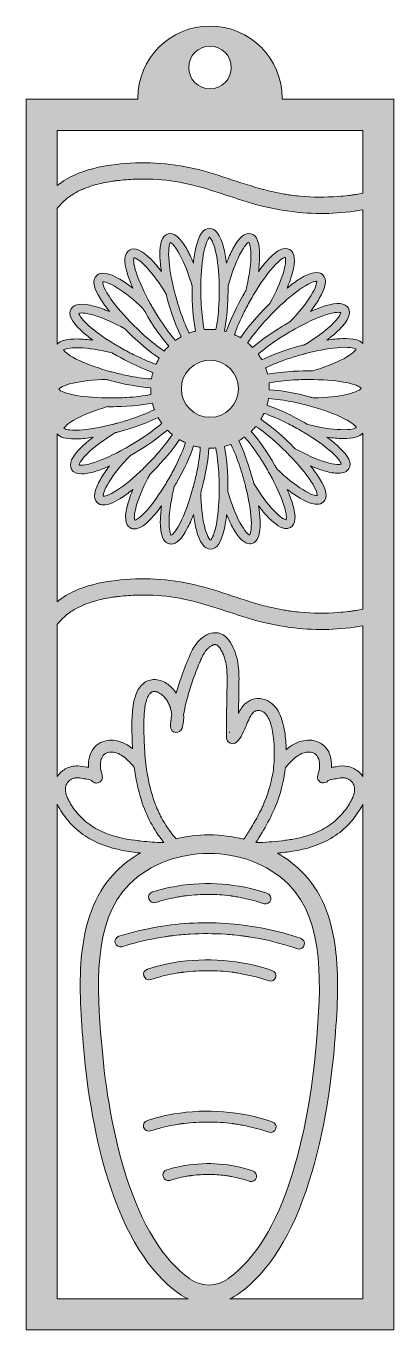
# Model space of a CAD drawing. Extents: x 1255 to 1745, y -1407 to 327.
import ezdxf

# ---------------------------------------------------------------- set-up
doc = ezdxf.new("R2010")
doc.units = 0
doc.header["$MEASUREMENT"] = 0
doc.layers.add('Layer 1', color=7, linetype='Continuous')

# ---------------------------------------------------------------- blocks, each defined once
blk = doc.blocks.new('block 2')
at = {"layer": 'Layer 1', "true_color": 0xffffff}
h = blk.add_hatch(color=7, dxfattribs=at)
h.dxf.hatch_style = 2
edge = h.paths.add_edge_path()
edge.add_spline(control_points=[(1596.1, 229.7), (1596.1, 229.7), (1596.1, 230.9), (1596.1, 230.9), (1596.1, 284), (1553.1, 327.1), (1500, 327.1), (1446.9, 327.1), (1403.9, 284), (1403.9, 230.9), (1403.9, 230.9), (1403.9, 229.7), (1403.9, 229.7), (1403.9, 229.7), (1255, 229.7), (1255, 229.7), (1255, 229.7), (1255, -1407.1), (1255, -1407.1), (1255, -1407.1), (1745, -1407.1), (1745, -1407.1), (1745, -1407.1), (1745, 229.7), (1745, 229.7), (1745, 229.7), (1596.1, 229.7), (1596.1, 229.7)], knot_values=[0, 0, 0, 0, 1, 1, 1, 2, 2, 2, 3, 3, 3, 4, 4, 4, 5, 5, 5, 6, 6, 6, 7, 7, 7, 8, 8, 8, 9, 9, 9, 9], degree=3, periodic=1)
edge = h.paths.add_edge_path()
edge.add_spline(control_points=[(1500, 300.4), (1515.7, 300.4), (1528.4, 287.7), (1528.4, 272), (1528.4, 256.3), (1515.7, 243.6), (1500, 243.6), (1484.3, 243.6), (1471.6, 256.3), (1471.6, 272), (1471.6, 287.7), (1484.3, 300.4), (1500, 300.4)], knot_values=[0, 0, 0, 0, 1, 1, 1, 2, 2, 2, 3, 3, 3, 4, 4, 4, 4], degree=3, periodic=1)
edge = h.paths.add_edge_path()
edge.add_spline(control_points=[(1480.8, -78.6), (1480, -78.8), (1479.2, -79.1), (1478.4, -79.3), (1476.5, -79.8), (1474.6, -80.4), (1472.8, -81.1), (1472.6, -81.2), (1472.4, -81.3), (1472.3, -81.3), (1472.2, -81.1), (1472.1, -81), (1472, -80.8), (1467.8, -72.3), (1463.6, -61.9), (1459.9, -50.6), (1457.8, -44.4), (1455.9, -37.9), (1454.1, -31.3), (1453.5, -29.2), (1453, -27), (1452.4, -24.9), (1448.3, -8.4), (1445.8, 6.6), (1445.1, 18.6), (1444.2, 33.6), (1446.5, 38.2), (1447.3, 39.2), (1448.9, 38.6), (1453.6, 34.9), (1460, 22.8), (1465.8, 12), (1471.5, -2.5), (1476.1, -18.6), (1476.1, -20.3), (1476.1, -21.9), (1476.1, -23.6), (1476.1, -28.7), (1476.3, -56), (1480.8, -78.6)], knot_values=[0, 0, 0, 0, 1, 1, 1, 2, 2, 2, 3, 3, 3, 4, 4, 4, 5, 5, 5, 6, 6, 6, 7, 7, 7, 8, 8, 8, 9, 9, 9, 10, 10, 10, 11, 11, 11, 12, 12, 12, 13, 13, 13, 13], degree=3, periodic=1)
edge = h.paths.add_edge_path()
edge.add_spline(control_points=[(1500, -117.2), (1521, -117.2), (1538, -134.3), (1538, -155.3), (1538, -176.3), (1521, -193.3), (1500, -193.3), (1479, -193.3), (1461.9, -176.3), (1461.9, -155.3), (1461.9, -134.3), (1479, -117.2), (1500, -117.2)], knot_values=[0, 0, 0, 0, 1, 1, 1, 2, 2, 2, 3, 3, 3, 4, 4, 4, 4], degree=3, periodic=1)
edge = h.paths.add_edge_path()
edge.add_spline(control_points=[(1487.7, -23.6), (1487.7, -21.4), (1487.8, -19.2), (1487.8, -17.1), (1488.1, 0), (1489.5, 15.1), (1491.9, 26.9), (1495, 41.6), (1498.5, 45.4), (1499.4, 46.3), (1500.8, 45.3), (1504.4, 40.4), (1507.5, 27.1), (1510.3, 15.2), (1512, -0.3), (1512.3, -17.1), (1512.4, -19.3), (1512.4, -21.4), (1512.4, -23.6), (1512.4, -30.5), (1512.2, -37.3), (1511.8, -43.8), (1511.1, -55.7), (1509.8, -66.8), (1507.9, -76.1), (1507.9, -76.3), (1507.8, -76.5), (1507.8, -76.6), (1507.6, -76.6), (1507.4, -76.6), (1507.2, -76.6), (1505.3, -76.4), (1503.3, -76.4), (1501.4, -76.3), (1500.9, -76.3), (1500.5, -76.3), (1500, -76.3), (1499.6, -76.3), (1499.2, -76.3), (1498.8, -76.3), (1496.8, -76.3), (1494.9, -76.4), (1493, -76.6), (1492.8, -76.6), (1492.5, -76.6), (1492.3, -76.6), (1492.3, -76.5), (1492.3, -76.3), (1492.2, -76.1), (1490.4, -66.8), (1489, -55.7), (1488.3, -43.8), (1487.9, -37.3), (1487.7, -30.5), (1487.7, -23.6)], knot_values=[0, 0, 0, 0, 1, 1, 1, 2, 2, 2, 3, 3, 3, 4, 4, 4, 5, 5, 5, 6, 6, 6, 7, 7, 7, 8, 8, 8, 9, 9, 9, 10, 10, 10, 11, 11, 11, 12, 12, 12, 13, 13, 13, 14, 14, 14, 15, 15, 15, 16, 16, 16, 17, 17, 17, 18, 18, 18, 18], degree=3, periodic=1)
edge = h.paths.add_edge_path()
edge.add_spline(control_points=[(1524, -18.6), (1528.7, -2.2), (1533.9, 12), (1539.4, 22.8), (1546.1, 36.2), (1550.4, 39), (1551.6, 39.5), (1552.7, 38.2), (1554.9, 32.6), (1554.4, 18.9), (1554.1, 6.7), (1551.7, -8.7), (1547.7, -25), (1546.8, -26.5), (1546, -27.9), (1545.1, -29.3), (1542.6, -33.7), (1529.1, -57.5), (1521.7, -79.3), (1520.9, -79.1), (1520.1, -78.9), (1519.3, -78.7), (1523.8, -56.1), (1524, -28.7), (1524, -23.6), (1524, -21.9), (1524, -20.3), (1524, -18.6)], knot_values=[0, 0, 0, 0, 1, 1, 1, 2, 2, 2, 3, 3, 3, 4, 4, 4, 5, 5, 5, 6, 6, 6, 7, 7, 7, 8, 8, 8, 9, 9, 9, 9], degree=3, periodic=1)
edge = h.paths.add_edge_path()
edge.add_spline(control_points=[(1519.2, -231.9), (1520, -231.7), (1520.8, -231.5), (1521.6, -231.2), (1523.5, -230.7), (1525.4, -230.1), (1527.2, -229.5), (1527.4, -229.4), (1527.5, -229.3), (1527.7, -229.3), (1527.8, -229.4), (1527.9, -229.6), (1528, -229.8), (1532.2, -238.2), (1536.3, -248.6), (1540.1, -260), (1542.2, -266.2), (1544.1, -272.7), (1545.9, -279.3), (1546.5, -281.4), (1547, -283.5), (1547.5, -285.6), (1551.7, -302.2), (1554.2, -317.1), (1554.9, -329.1), (1555.8, -344.2), (1553.4, -348.8), (1552.7, -349.8), (1551.1, -349.2), (1546.4, -345.4), (1539.9, -333.4), (1534.1, -322.6), (1528.5, -308.1), (1523.8, -291.9), (1523.9, -290.3), (1523.9, -288.6), (1523.9, -286.9), (1523.9, -281.9), (1523.7, -254.5), (1519.2, -231.9)], knot_values=[0, 0, 0, 0, 1, 1, 1, 2, 2, 2, 3, 3, 3, 4, 4, 4, 5, 5, 5, 6, 6, 6, 7, 7, 7, 8, 8, 8, 9, 9, 9, 10, 10, 10, 11, 11, 11, 12, 12, 12, 13, 13, 13, 13], degree=3, periodic=1)
edge = h.paths.add_edge_path()
edge.add_spline(control_points=[(1538.3, -224.3), (1539.1, -223.9), (1539.8, -223.5), (1540.5, -223.1), (1542.2, -222.1), (1543.8, -221), (1545.4, -219.9), (1545.6, -219.7), (1545.7, -219.7), (1545.9, -219.5), (1545.9, -219.5), (1546.3, -220), (1546.3, -220), (1552.6, -227.1), (1559.3, -236), (1565.9, -246), (1569.4, -251.5), (1573, -257.2), (1576.4, -263.2), (1577.5, -265.1), (1578.6, -267), (1579.6, -268.9), (1587.9, -283.8), (1594.3, -297.6), (1598, -309), (1602.8, -323.3), (1601.7, -328.3), (1601.3, -329.5), (1599.6, -329.4), (1594, -326.9), (1584.7, -317), (1576.3, -308.1), (1567.1, -295.4), (1558.4, -281.1), (1558, -279.5), (1557.6, -277.9), (1557.1, -276.3), (1555.8, -271.4), (1548.5, -245), (1538.3, -224.3)], knot_values=[0, 0, 0, 0, 1, 1, 1, 2, 2, 2, 3, 3, 3, 4, 4, 4, 5, 5, 5, 6, 6, 6, 7, 7, 7, 8, 8, 8, 9, 9, 9, 10, 10, 10, 11, 11, 11, 12, 12, 12, 13, 13, 13, 13], degree=3, periodic=1)
edge = h.paths.add_edge_path()
edge.add_spline(control_points=[(1589, -261.7), (1588.2, -260.3), (1587.3, -258.8), (1586.5, -257.4), (1576.3, -239.6), (1565.1, -223.7), (1554.8, -212.1), (1555.5, -211.5), (1556.1, -210.9), (1556.7, -210.3), (1558, -208.8), (1559.3, -207.4), (1560.6, -205.9), (1560.6, -205.9), (1561, -205.5), (1561, -205.5), (1561.1, -205.6), (1561.3, -205.7), (1561.5, -205.8), (1569.4, -211), (1578.1, -217.9), (1587.1, -225.9), (1592, -230.2), (1596.9, -234.9), (1601.8, -239.7), (1603.3, -241.3), (1604.8, -242.8), (1606.3, -244.4), (1618.2, -256.7), (1627.9, -268.3), (1634.5, -278.4), (1642.8, -291), (1643, -296.1), (1642.9, -297.4), (1641.2, -297.7), (1635.3, -296.8), (1623.6, -289.5), (1613.3, -283.1), (1601.1, -273.3), (1589, -261.7)], knot_values=[0, 0, 0, 0, 1, 1, 1, 2, 2, 2, 3, 3, 3, 4, 4, 4, 5, 5, 5, 6, 6, 6, 7, 7, 7, 8, 8, 8, 9, 9, 9, 10, 10, 10, 11, 11, 11, 12, 12, 12, 13, 13, 13, 13], degree=3, periodic=1)
edge = h.paths.add_edge_path()
edge.add_spline(control_points=[(1610, -231.5), (1606.4, -227.9), (1586.9, -208.7), (1567.7, -195.9), (1568.2, -195.2), (1568.6, -194.5), (1569, -193.7), (1569.9, -192), (1570.8, -190.3), (1571.6, -188.5), (1571.7, -188.3), (1571.8, -188.1), (1571.9, -188), (1572.1, -188), (1572.3, -188.1), (1572.4, -188.1), (1581.4, -191.2), (1591.7, -195.6), (1602.4, -200.9), (1608.2, -203.9), (1614.2, -207.1), (1620.1, -210.5), (1622, -211.6), (1623.9, -212.7), (1625.8, -213.8), (1640.4, -222.6), (1652.8, -231.4), (1661.8, -239.4), (1673.1, -249.4), (1674.6, -254.3), (1674.8, -255.5), (1673.2, -256.2), (1667.3, -256.9), (1654.2, -253), (1642.4, -249.4), (1628.2, -243.1), (1613.5, -235), (1612.3, -233.8), (1611.2, -232.7), (1610, -231.5)], knot_values=[0, 0, 0, 0, 1, 1, 1, 2, 2, 2, 3, 3, 3, 4, 4, 4, 5, 5, 5, 6, 6, 6, 7, 7, 7, 8, 8, 8, 9, 9, 9, 10, 10, 10, 11, 11, 11, 12, 12, 12, 13, 13, 13, 13], degree=3, periodic=1)
edge = h.paths.add_edge_path()
edge.add_spline(control_points=[(1625.9, -200.4), (1621.6, -197.9), (1597.8, -184.4), (1575.9, -177), (1576.2, -176.2), (1576.4, -175.4), (1576.6, -174.6), (1577.1, -172.7), (1577.5, -170.8), (1577.8, -168.8), (1577.9, -168.6), (1577.9, -168.5), (1577.9, -168.3), (1578.1, -168.3), (1578.3, -168.3), (1578.5, -168.3), (1587.9, -168.9), (1599, -170.5), (1610.7, -172.9), (1617.1, -174.2), (1623.7, -175.7), (1630.3, -177.5), (1632.5, -178.1), (1634.6, -178.7), (1636.6, -179.3), (1653, -184), (1667.3, -189.2), (1678, -194.7), (1691.5, -201.4), (1694.3, -205.7), (1694.8, -206.9), (1693.5, -208), (1687.9, -210.2), (1674.2, -209.7), (1662, -209.4), (1646.5, -207), (1630.2, -202.9), (1628.8, -202.1), (1627.4, -201.2), (1625.9, -200.4)], knot_values=[0, 0, 0, 0, 1, 1, 1, 2, 2, 2, 3, 3, 3, 4, 4, 4, 5, 5, 5, 6, 6, 6, 7, 7, 7, 8, 8, 8, 9, 9, 9, 10, 10, 10, 11, 11, 11, 12, 12, 12, 13, 13, 13, 13], degree=3, periodic=1)
edge = h.paths.add_edge_path()
edge.add_spline(control_points=[(1682.3, -162.8), (1670.4, -165.6), (1654.9, -167.3), (1638.1, -167.6), (1636.6, -167.2), (1635, -166.7), (1633.4, -166.3), (1613.6, -161), (1594.4, -157.6), (1579, -156.6), (1579, -156.2), (1579, -155.7), (1579, -155.3), (1579, -154.9), (1579, -154.5), (1579, -154.1), (1579, -152.1), (1578.8, -150.2), (1578.7, -148.3), (1578.6, -148), (1578.6, -147.8), (1578.6, -147.6), (1578.8, -147.6), (1579, -147.6), (1579.2, -147.5), (1588.5, -145.7), (1599.6, -144.3), (1611.5, -143.6), (1618, -143.3), (1624.8, -143), (1631.6, -143), (1633.9, -143), (1636.1, -143), (1638.2, -143.1), (1655.3, -143.4), (1670.4, -144.8), (1682.2, -147.2), (1696.9, -150.3), (1700.7, -153.7), (1701.5, -154.7), (1700.5, -156.1), (1695.7, -159.7), (1682.3, -162.8)], knot_values=[0, 0, 0, 0, 1, 1, 1, 2, 2, 2, 3, 3, 3, 4, 4, 4, 5, 5, 5, 6, 6, 6, 7, 7, 7, 8, 8, 8, 9, 9, 9, 10, 10, 10, 11, 11, 11, 12, 12, 12, 13, 13, 13, 14, 14, 14, 14], degree=3, periodic=1)
edge = h.paths.add_edge_path()
edge.add_spline(control_points=[(1678.1, -115.3), (1667.3, -121.1), (1652.7, -126.7), (1636.6, -131.4), (1635, -131.4), (1633.3, -131.4), (1631.6, -131.4), (1626.6, -131.4), (1599.2, -131.6), (1576.6, -136.1), (1576.4, -135.3), (1576.2, -134.5), (1576, -133.7), (1575.4, -131.8), (1574.9, -129.9), (1574.2, -128.1), (1574.1, -127.9), (1574.1, -127.8), (1574, -127.6), (1574.1, -127.5), (1574.3, -127.4), (1574.5, -127.3), (1583, -123.1), (1593.3, -118.9), (1604.7, -115.2), (1610.9, -113.1), (1617.3, -111.2), (1624, -109.4), (1624.4, -109.3), (1624.9, -109.2), (1625.3, -109), (1627, -108.6), (1628.7, -108.1), (1630.3, -107.7), (1646.9, -103.6), (1661.8, -101.1), (1673.9, -100.4), (1688.9, -99.5), (1693.5, -101.8), (1694.5, -102.6), (1693.9, -104.2), (1690.1, -108.9), (1678.1, -115.3)], knot_values=[0, 0, 0, 0, 1, 1, 1, 2, 2, 2, 3, 3, 3, 4, 4, 4, 5, 5, 5, 6, 6, 6, 7, 7, 7, 8, 8, 8, 9, 9, 9, 10, 10, 10, 11, 11, 11, 12, 12, 12, 13, 13, 13, 14, 14, 14, 14], degree=3, periodic=1)
edge = h.paths.add_edge_path()
edge.add_spline(control_points=[(1625.8, -96.9), (1624.2, -97.3), (1622.6, -97.7), (1621, -98.1), (1616.1, -99.4), (1589.7, -106.8), (1569.1, -116.9), (1568.6, -116.2), (1568.2, -115.5), (1567.8, -114.8), (1566.8, -113.1), (1565.7, -111.4), (1564.6, -109.8), (1564.5, -109.7), (1564.4, -109.5), (1564.3, -109.4), (1564.4, -109.3), (1564.5, -109.1), (1564.7, -109), (1571.8, -102.7), (1580.7, -96), (1590.7, -89.5), (1596.2, -85.8), (1601.9, -82.3), (1607.9, -78.8), (1609.8, -77.7), (1611.7, -76.7), (1613.6, -75.6), (1628.5, -67.3), (1642.3, -61), (1653.7, -57.2), (1668, -52.5), (1673.1, -53.6), (1674.2, -54), (1674.1, -55.7), (1671.6, -61.3), (1661.7, -70.6), (1652.7, -79), (1640.2, -88.2), (1625.8, -96.9)], knot_values=[0, 0, 0, 0, 1, 1, 1, 2, 2, 2, 3, 3, 3, 4, 4, 4, 5, 5, 5, 6, 6, 6, 7, 7, 7, 8, 8, 8, 9, 9, 9, 10, 10, 10, 11, 11, 11, 12, 12, 12, 13, 13, 13, 13], degree=3, periodic=1)
edge = h.paths.add_edge_path()
edge.add_spline(control_points=[(1606.4, -66.3), (1605, -67.1), (1603.5, -67.9), (1602.1, -68.8), (1597.7, -71.3), (1574.1, -85.2), (1556.8, -100.4), (1556.2, -99.8), (1555.6, -99.2), (1555, -98.6), (1553.6, -97.2), (1552.1, -95.9), (1550.6, -94.7), (1550.5, -94.6), (1550.3, -94.4), (1550.2, -94.3), (1550.3, -94.1), (1550.4, -94), (1550.5, -93.8), (1555.8, -85.9), (1562.7, -77.1), (1570.6, -68.2), (1574.9, -63.3), (1579.6, -58.4), (1584.4, -53.5), (1586, -52), (1587.5, -50.4), (1589.1, -48.9), (1601.3, -37.1), (1613, -27.4), (1623.1, -20.8), (1634.7, -13.2), (1639.9, -12.4), (1641.7, -12.4), (1641.7, -12.4), (1642.1, -12.4), (1642.1, -12.4), (1642.3, -14), (1641.5, -20), (1634.3, -31.7), (1627.8, -42.1), (1618, -54.2), (1606.4, -66.3)], knot_values=[0, 0, 0, 0, 1, 1, 1, 2, 2, 2, 3, 3, 3, 4, 4, 4, 5, 5, 5, 6, 6, 6, 7, 7, 7, 8, 8, 8, 9, 9, 9, 10, 10, 10, 11, 11, 11, 12, 12, 12, 13, 13, 13, 14, 14, 14, 14], degree=3, periodic=1)
edge = h.paths.add_edge_path()
edge.add_spline(control_points=[(1597.7, -1.1), (1594.1, -12.8), (1587.8, -27.1), (1579.7, -41.8), (1578.6, -42.9), (1577.4, -44.1), (1576.2, -45.3), (1572.6, -48.9), (1553.4, -68.4), (1540.6, -87.5), (1539.9, -87.1), (1539.2, -86.7), (1538.5, -86.3), (1536.8, -85.3), (1535, -84.5), (1533.3, -83.6), (1533.1, -83.6), (1532.9, -83.5), (1532.7, -83.4), (1532.8, -83.2), (1532.8, -83), (1532.9, -82.8), (1535.9, -73.9), (1540.3, -63.6), (1545.6, -52.9), (1548.6, -47.1), (1551.8, -41.1), (1555.2, -35.2), (1556.3, -33.2), (1557.4, -31.4), (1558.5, -29.5), (1567.3, -14.9), (1576.1, -2.5), (1584.1, 6.5), (1594.1, 17.8), (1599, 19.3), (1600.2, 19.6), (1601, 18), (1601.6, 12), (1597.7, -1.1)], knot_values=[0, 0, 0, 0, 1, 1, 1, 2, 2, 2, 3, 3, 3, 4, 4, 4, 5, 5, 5, 6, 6, 6, 7, 7, 7, 8, 8, 8, 9, 9, 9, 10, 10, 10, 11, 11, 11, 12, 12, 12, 13, 13, 13, 13], degree=3, periodic=1)
edge = h.paths.add_edge_path()
edge.add_spline(control_points=[(1512.2, -286.9), (1512.2, -289.2), (1512.2, -291.3), (1512.2, -293.5), (1511.9, -310.5), (1510.5, -325.6), (1508, -337.5), (1505, -352.2), (1501.5, -356), (1500.6, -356.8), (1499.2, -355.8), (1495.6, -351), (1492.5, -337.7), (1489.7, -325.7), (1488, -310.2), (1487.7, -293.5), (1488.1, -291.9), (1488.6, -290.3), (1489, -288.6), (1494.3, -268.9), (1497.7, -249.7), (1498.6, -234.3), (1499.1, -234.3), (1499.5, -234.3), (1500, -234.3), (1500.4, -234.3), (1500.8, -234.3), (1501.2, -234.3), (1503.2, -234.2), (1505.1, -234.2), (1507, -234), (1507.2, -233.9), (1507.4, -233.9), (1507.7, -233.9), (1507.7, -234.1), (1507.7, -234.3), (1507.7, -234.4), (1509.6, -243.8), (1511, -254.8), (1511.6, -266.8), (1512.1, -273.3), (1512.2, -280.1), (1512.2, -286.9)], knot_values=[0, 0, 0, 0, 1, 1, 1, 2, 2, 2, 3, 3, 3, 4, 4, 4, 5, 5, 5, 6, 6, 6, 7, 7, 7, 8, 8, 8, 9, 9, 9, 10, 10, 10, 11, 11, 11, 12, 12, 12, 13, 13, 13, 14, 14, 14, 14], degree=3, periodic=1)
edge = h.paths.add_edge_path()
edge.add_spline(control_points=[(1317.6, -147.8), (1329.5, -145), (1345.1, -143.3), (1361.9, -143), (1363.4, -143.4), (1365, -143.9), (1366.6, -144.3), (1386.4, -149.6), (1405.6, -153), (1421, -153.9), (1421, -154.4), (1421, -154.8), (1421, -155.3), (1421, -155.7), (1421, -156.1), (1421, -156.5), (1421, -158.4), (1421.2, -160.4), (1421.3, -162.3), (1421.3, -162.5), (1421.3, -162.7), (1421.4, -162.9), (1421.2, -163), (1421, -163), (1420.8, -163), (1411.5, -164.9), (1400.4, -166.3), (1388.5, -166.9), (1382, -167.3), (1375.2, -167.5), (1368.4, -167.5), (1366.1, -167.5), (1363.9, -167.5), (1361.8, -167.5), (1344.7, -167.2), (1329.6, -165.8), (1317.8, -163.3), (1303.1, -160.3), (1299.3, -156.9), (1298.5, -155.9), (1299.5, -154.5), (1304.3, -150.9), (1317.6, -147.8)], knot_values=[0, 0, 0, 0, 1, 1, 1, 2, 2, 2, 3, 3, 3, 4, 4, 4, 5, 5, 5, 6, 6, 6, 7, 7, 7, 8, 8, 8, 9, 9, 9, 10, 10, 10, 11, 11, 11, 12, 12, 12, 13, 13, 13, 14, 14, 14, 14], degree=3, periodic=1)
edge = h.paths.add_edge_path()
edge.add_spline(control_points=[(1321.9, -195.2), (1332.7, -189.5), (1347.2, -183.8), (1363.3, -179.1), (1365, -179.2), (1366.7, -179.2), (1368.4, -179.2), (1373.4, -179.2), (1400.7, -178.9), (1423.4, -174.4), (1423.5, -175.3), (1423.8, -176.1), (1424, -176.9), (1424.5, -178.8), (1425.1, -180.6), (1425.8, -182.5), (1425.9, -182.6), (1425.9, -182.8), (1426, -183), (1425.8, -183.1), (1425.7, -183.2), (1425.5, -183.3), (1417, -187.5), (1406.6, -191.7), (1395.3, -195.4), (1389.1, -197.4), (1382.6, -199.4), (1376, -201.2), (1375.5, -201.3), (1375.1, -201.4), (1374.7, -201.6), (1373, -202), (1371.3, -202.4), (1369.6, -202.8), (1353.1, -207), (1338.2, -209.5), (1326.1, -210.2), (1311.1, -211.1), (1306.5, -208.8), (1305.5, -208), (1306.1, -206.4), (1309.8, -201.7), (1321.9, -195.2)], knot_values=[0, 0, 0, 0, 1, 1, 1, 2, 2, 2, 3, 3, 3, 4, 4, 4, 5, 5, 5, 6, 6, 6, 7, 7, 7, 8, 8, 8, 9, 9, 9, 10, 10, 10, 11, 11, 11, 12, 12, 12, 13, 13, 13, 14, 14, 14, 14], degree=3, periodic=1)
edge = h.paths.add_edge_path()
edge.add_spline(control_points=[(1374.2, -213.7), (1375.8, -213.3), (1377.4, -212.9), (1379, -212.4), (1383.9, -211.1), (1410.3, -203.8), (1430.9, -193.6), (1431.3, -194.3), (1431.8, -195.1), (1432.2, -195.8), (1433.2, -197.5), (1434.3, -199.1), (1435.4, -200.7), (1435.5, -200.9), (1435.6, -201), (1435.7, -201.2), (1435.6, -201.3), (1435.5, -201.5), (1435.3, -201.6), (1428.2, -207.9), (1419.2, -214.6), (1409.3, -221.1), (1403.8, -224.7), (1398, -228.3), (1392.1, -231.7), (1390.2, -232.8), (1388.3, -233.9), (1386.4, -234.9), (1371.5, -243.2), (1357.7, -249.6), (1346.2, -253.3), (1332, -258.1), (1326.9, -257), (1325.7, -256.6), (1325.9, -254.9), (1328.3, -249.3), (1338.3, -239.9), (1347.2, -231.6), (1359.8, -222.4), (1374.2, -213.7)], knot_values=[0, 0, 0, 0, 1, 1, 1, 2, 2, 2, 3, 3, 3, 4, 4, 4, 5, 5, 5, 6, 6, 6, 7, 7, 7, 8, 8, 8, 9, 9, 9, 10, 10, 10, 11, 11, 11, 12, 12, 12, 13, 13, 13, 13], degree=3, periodic=1)
edge = h.paths.add_edge_path()
edge.add_spline(control_points=[(1393.6, -244.3), (1395, -243.5), (1396.5, -242.6), (1397.9, -241.8), (1402.3, -239.3), (1425.9, -225.4), (1443.2, -210.2), (1443.8, -210.8), (1444.4, -211.4), (1445, -212), (1446.4, -213.3), (1447.9, -214.6), (1449.4, -215.9), (1449.5, -216), (1449.6, -216.2), (1449.8, -216.3), (1449.7, -216.4), (1449.6, -216.6), (1449.5, -216.8), (1444.2, -224.6), (1437.3, -233.4), (1429.4, -242.4), (1425.1, -247.3), (1420.4, -252.2), (1415.6, -257), (1414, -258.6), (1412.5, -260.1), (1410.9, -261.6), (1398.6, -273.5), (1386.9, -283.2), (1376.9, -289.8), (1364.3, -298.1), (1359.2, -298.3), (1357.9, -298.2), (1357.6, -296.5), (1358.5, -290.6), (1365.7, -278.9), (1372.2, -268.5), (1382, -256.4), (1393.6, -244.3)], knot_values=[0, 0, 0, 0, 1, 1, 1, 2, 2, 2, 3, 3, 3, 4, 4, 4, 5, 5, 5, 6, 6, 6, 7, 7, 7, 8, 8, 8, 9, 9, 9, 10, 10, 10, 11, 11, 11, 12, 12, 12, 13, 13, 13, 13], degree=3, periodic=1)
edge = h.paths.add_edge_path()
edge.add_spline(control_points=[(1402.3, -309.5), (1405.8, -297.7), (1412.1, -283.5), (1420.2, -268.8), (1421.4, -267.6), (1422.6, -266.5), (1423.8, -265.3), (1438.3, -250.8), (1450.8, -235.9), (1459.3, -223), (1460, -223.4), (1460.8, -223.9), (1461.5, -224.3), (1463.2, -225.2), (1465, -226.1), (1466.7, -226.9), (1466.9, -227), (1467.1, -227.1), (1467.3, -227.2), (1467.2, -227.4), (1467.2, -227.6), (1467.1, -227.7), (1464.1, -236.7), (1459.7, -247), (1454.4, -257.7), (1451.4, -263.5), (1448.2, -269.5), (1444.8, -275.4), (1443.7, -277.4), (1442.5, -279.2), (1441.4, -281.1), (1432.7, -295.7), (1423.9, -308.1), (1415.9, -317.1), (1405.9, -328.3), (1401, -329.9), (1399.7, -330.1), (1399, -328.5), (1398.3, -322.6), (1402.3, -309.5)], knot_values=[0, 0, 0, 0, 1, 1, 1, 2, 2, 2, 3, 3, 3, 4, 4, 4, 5, 5, 5, 6, 6, 6, 7, 7, 7, 8, 8, 8, 9, 9, 9, 10, 10, 10, 11, 11, 11, 12, 12, 12, 13, 13, 13, 13], degree=3, periodic=1)
edge = h.paths.add_edge_path()
edge.add_spline(control_points=[(1445.5, -329.5), (1445.9, -317.3), (1448.3, -301.9), (1452.3, -285.5), (1453.2, -284.1), (1454, -282.7), (1454.9, -281.2), (1465.1, -263.5), (1473.3, -245.9), (1478.2, -231.2), (1479, -231.5), (1479.8, -231.7), (1480.7, -231.9), (1482.6, -232.4), (1484.5, -232.8), (1486.4, -233.1), (1486.6, -233.2), (1486.8, -233.2), (1487, -233.2), (1487, -233.4), (1487, -233.6), (1487, -233.8), (1486.4, -243.2), (1484.8, -254.3), (1482.4, -266), (1481.1, -272.4), (1479.5, -279), (1477.8, -285.6), (1477.2, -287.8), (1476.6, -289.9), (1476, -291.9), (1471.3, -308.3), (1466, -322.5), (1460.6, -333.3), (1453.9, -346.8), (1449.6, -349.6), (1448.4, -350.1), (1447.3, -348.8), (1445.1, -343.2), (1445.5, -329.5)], knot_values=[0, 0, 0, 0, 1, 1, 1, 2, 2, 2, 3, 3, 3, 4, 4, 4, 5, 5, 5, 6, 6, 6, 7, 7, 7, 8, 8, 8, 9, 9, 9, 10, 10, 10, 11, 11, 11, 12, 12, 12, 13, 13, 13, 13], degree=3, periodic=1)
edge = h.paths.add_edge_path()
edge.add_spline(control_points=[(1461.7, -86.2), (1460.9, -86.6), (1460.2, -87), (1459.4, -87.5), (1457.8, -88.5), (1456.1, -89.6), (1454.6, -90.7), (1454.4, -90.8), (1454.2, -90.9), (1454.1, -91), (1454, -90.9), (1453.8, -90.8), (1453.7, -90.6), (1447.4, -83.5), (1440.7, -74.5), (1434.1, -64.6), (1430.6, -59.1), (1427, -53.4), (1423.5, -47.4), (1422.4, -45.5), (1421.4, -43.6), (1420.3, -41.7), (1412.1, -26.8), (1405.7, -13), (1401.9, -1.5), (1397.2, 12.7), (1398.3, 17.8), (1398.7, 18.9), (1400.4, 18.8), (1406, 16.4), (1415.3, 6.4), (1423.7, -2.5), (1432.9, -15.1), (1441.6, -29.5), (1442, -31.1), (1442.4, -32.7), (1442.8, -34.3), (1444.1, -39.1), (1451.4, -65.6), (1461.7, -86.2)], knot_values=[0, 0, 0, 0, 1, 1, 1, 2, 2, 2, 3, 3, 3, 4, 4, 4, 5, 5, 5, 6, 6, 6, 7, 7, 7, 8, 8, 8, 9, 9, 9, 10, 10, 10, 11, 11, 11, 12, 12, 12, 13, 13, 13, 13], degree=3, periodic=1)
edge = h.paths.add_edge_path()
edge.add_spline(control_points=[(1411, -48.9), (1411.8, -50.3), (1412.6, -51.8), (1413.5, -53.2), (1423.7, -71), (1434.9, -86.9), (1445.1, -98.5), (1444.5, -99.1), (1443.9, -99.7), (1443.3, -100.3), (1442, -101.7), (1440.7, -103.1), (1439.4, -104.6), (1439.3, -104.8), (1439.2, -104.9), (1439, -105.1), (1438.8, -105), (1438.7, -104.9), (1438.5, -104.8), (1430.6, -99.5), (1421.8, -92.6), (1412.9, -84.7), (1408, -80.4), (1403.1, -75.7), (1398.2, -70.8), (1396.7, -69.3), (1395.1, -67.7), (1393.6, -66.2), (1381.8, -53.9), (1372.1, -42.3), (1365.5, -32.2), (1357.2, -19.6), (1357, -14.5), (1357.1, -13.2), (1358.8, -12.9), (1364.7, -13.8), (1376.3, -21), (1386.7, -27.5), (1398.9, -37.2), (1411, -48.9)], knot_values=[0, 0, 0, 0, 1, 1, 1, 2, 2, 2, 3, 3, 3, 4, 4, 4, 5, 5, 5, 6, 6, 6, 7, 7, 7, 8, 8, 8, 9, 9, 9, 10, 10, 10, 11, 11, 11, 12, 12, 12, 13, 13, 13, 13], degree=3, periodic=1)
edge = h.paths.add_edge_path()
edge.add_spline(control_points=[(1390, -79.1), (1404.5, -93.5), (1419.4, -106), (1432.3, -114.6), (1431.8, -115.3), (1431.4, -116.1), (1431, -116.8), (1430.1, -118.5), (1429.2, -120.2), (1428.3, -122.1), (1428.3, -122.2), (1428.2, -122.4), (1428.1, -122.6), (1427.9, -122.5), (1427.7, -122.5), (1427.5, -122.4), (1418.5, -119.4), (1408.3, -115), (1397.6, -109.7), (1391.8, -106.7), (1385.8, -103.5), (1379.9, -100.1), (1377.9, -98.9), (1376, -97.8), (1374.2, -96.7), (1359.6, -88), (1347.2, -79.2), (1338.2, -71.2), (1326.9, -61.2), (1325.4, -56.3), (1325.2, -55), (1326.7, -54.3), (1332.7, -53.7), (1345.8, -57.6), (1357.5, -61.1), (1371.8, -67.4), (1386.5, -75.5), (1387.6, -76.7), (1388.8, -77.9), (1390, -79.1)], knot_values=[0, 0, 0, 0, 1, 1, 1, 2, 2, 2, 3, 3, 3, 4, 4, 4, 5, 5, 5, 6, 6, 6, 7, 7, 7, 8, 8, 8, 9, 9, 9, 10, 10, 10, 11, 11, 11, 12, 12, 12, 13, 13, 13, 13], degree=3, periodic=1)
edge = h.paths.add_edge_path()
edge.add_spline(control_points=[(1374, -110.2), (1378.4, -112.7), (1402.2, -126.1), (1424, -133.6), (1423.8, -134.4), (1423.6, -135.2), (1423.4, -136), (1422.9, -137.9), (1422.5, -139.8), (1422.2, -141.7), (1422.1, -141.9), (1422.1, -142.1), (1422, -142.3), (1421.9, -142.3), (1421.7, -142.3), (1421.5, -142.3), (1412, -141.7), (1401, -140.1), (1389.3, -137.7), (1382.9, -136.4), (1376.3, -134.8), (1369.6, -133), (1367.5, -132.5), (1365.4, -131.9), (1363.3, -131.3), (1346.9, -126.6), (1332.7, -121.3), (1321.9, -115.9), (1308.5, -109.2), (1305.7, -104.8), (1305.2, -103.7), (1306.5, -102.6), (1312.1, -100.4), (1325.8, -100.8), (1338, -101.2), (1353.4, -103.6), (1369.7, -107.6), (1371.1, -108.5), (1372.6, -109.3), (1374, -110.2)], knot_values=[0, 0, 0, 0, 1, 1, 1, 2, 2, 2, 3, 3, 3, 4, 4, 4, 5, 5, 5, 6, 6, 6, 7, 7, 7, 8, 8, 8, 9, 9, 9, 10, 10, 10, 11, 11, 11, 12, 12, 12, 13, 13, 13, 13], degree=3, periodic=1)
edge = h.paths.add_edge_path()
edge.add_spline(control_points=[(1296.4, -1365.6), (1296.4, -1365.6), (1296.4, -707.7), (1296.4, -707.7), (1297, -708.9), (1297.6, -710.1), (1298.2, -711.3), (1302.2, -718.8), (1307.4, -725.7), (1313, -732), (1319, -738.8), (1325.9, -744.8), (1333.5, -749.9), (1348.4, -759.9), (1365.8, -765.8), (1383.3, -769.3), (1391.2, -770.8), (1399.2, -771.9), (1407.3, -772.7), (1395.7, -779.5), (1385, -787.5), (1375.6, -796.7), (1349.7, -822.1), (1334.6, -857.6), (1329.3, -905.3), (1325, -943.9), (1327.7, -984.4), (1331.1, -1026), (1334.9, -1073.1), (1343.9, -1143.1), (1364.7, -1208.8), (1387.4, -1280.2), (1418.9, -1330.6), (1458.5, -1358.6), (1458.5, -1358.6), (1458.9, -1358.8), (1458.9, -1358.8), (1462.7, -1361.5), (1466.7, -1363.8), (1470.8, -1365.6), (1470.8, -1365.6), (1296.4, -1365.6), (1296.4, -1365.6)], knot_values=[0, 0, 0, 0, 1, 1, 1, 2, 2, 2, 3, 3, 3, 4, 4, 4, 5, 5, 5, 6, 6, 6, 7, 7, 7, 8, 8, 8, 9, 9, 9, 10, 10, 10, 11, 11, 11, 12, 12, 12, 13, 13, 13, 14, 14, 14, 14], degree=3, periodic=1)
edge = h.paths.add_edge_path()
edge.add_spline(control_points=[(1356.5, -669.6), (1355.6, -666.4), (1354.8, -663.2), (1354.3, -659.9), (1354, -657.3), (1353.9, -654.8), (1354.1, -652.2), (1354.5, -650.2), (1355, -648.4), (1355.7, -646.5), (1356.3, -645.3), (1356.9, -644.1), (1357.7, -643), (1358.3, -642.3), (1358.9, -641.7), (1359.6, -641.1), (1360.4, -640.6), (1361.1, -640.2), (1361.9, -639.8), (1363.1, -639.3), (1364.4, -639), (1365.6, -638.8), (1367.5, -638.6), (1369.4, -638.6), (1371.3, -638.8), (1373.5, -639.1), (1375.7, -639.8), (1377.9, -640.6), (1380.6, -641.9), (1383.2, -643.5), (1385.6, -645.2), (1390.6, -649.2), (1394.9, -653.9), (1399.2, -658.6), (1401, -673.5), (1404, -688.2), (1408.6, -702.5), (1415.1, -722.9), (1424.9, -742), (1438.3, -758.6), (1438, -758.7), (1437.7, -758.8), (1437.3, -759), (1427.8, -758.5), (1418.2, -757.9), (1408.7, -757), (1405.7, -756.7), (1402.7, -756.3), (1399.7, -755.9), (1388.5, -754.4), (1377.5, -752.1), (1366.8, -748.5), (1364.1, -747.7), (1361.5, -746.7), (1358.9, -745.6), (1351.2, -742.3), (1343.9, -738.1), (1337.2, -733.1), (1330.6, -727.9), (1324.9, -721.9), (1319.7, -715.3), (1315.9, -710.2), (1312.4, -704.8), (1309.9, -699), (1308.8, -696.4), (1308, -693.6), (1307.5, -690.8), (1307.3, -689.1), (1307.3, -687.4), (1307.5, -685.6), (1307.7, -684.4), (1308, -683.3), (1308.4, -682.1), (1308.9, -681.1), (1309.6, -680), (1310.2, -679.1), (1311.2, -678), (1312.2, -676.9), (1313.3, -676), (1314.3, -675.3), (1315.4, -674.6), (1316.6, -674.1), (1318, -673.6), (1319.4, -673.2), (1320.9, -672.9), (1322.7, -672.7), (1324.6, -672.8), (1326.4, -672.9), (1327.6, -673.1), (1328.7, -673.4), (1329.8, -673.6), (1331.2, -673.8), (1332.6, -674), (1334, -674.3), (1336.8, -674.7), (1339.6, -675.2), (1342.2, -676.2), (1342.3, -676.2), (1342.3, -676.2), (1342.3, -676.2), (1343, -677.2), (1343.8, -678), (1344.8, -678.6), (1346.5, -679.6), (1349.1, -680), (1351, -679.4), (1355, -678.1), (1357.8, -673.9), (1356.5, -669.6)], knot_values=[0, 0, 0, 0, 1, 1, 1, 2, 2, 2, 3, 3, 3, 4, 4, 4, 5, 5, 5, 6, 6, 6, 7, 7, 7, 8, 8, 8, 9, 9, 9, 10, 10, 10, 11, 11, 11, 12, 12, 12, 13, 13, 13, 14, 14, 14, 15, 15, 15, 16, 16, 16, 17, 17, 17, 18, 18, 18, 19, 19, 19, 20, 20, 20, 21, 21, 21, 22, 22, 22, 23, 23, 23, 24, 24, 24, 25, 25, 25, 26, 26, 26, 27, 27, 27, 28, 28, 28, 29, 29, 29, 30, 30, 30, 31, 31, 31, 32, 32, 32, 33, 33, 33, 34, 34, 34, 35, 35, 35, 36, 36, 36, 36], degree=3, periodic=1)
edge = h.paths.add_edge_path()
edge.add_spline(control_points=[(1421.5, -559.3), (1421.8, -559.1), (1422.2, -558.9), (1422.5, -558.7), (1422.6, -558.7), (1422.9, -558.5), (1423.2, -558.4), (1423.3, -558.4), (1423.3, -558.3), (1423.4, -558.3), (1423.9, -558.2), (1424.4, -558.1), (1424.8, -558), (1425.6, -557.9), (1426.2, -557.9), (1427, -558), (1427.6, -558.1), (1428.1, -558.2), (1428.7, -558.4), (1429.1, -558.5), (1429.4, -558.6), (1429.8, -558.7), (1429.9, -558.8), (1430.1, -558.8), (1430.3, -558.9), (1430.3, -558.9), (1430.4, -559), (1430.4, -559), (1430.6, -559.1), (1430.8, -559.1), (1430.8, -559.2), (1430.8, -559.2), (1430.8, -559.2), (1430.8, -559.2), (1432, -559.8), (1433.1, -560.4), (1434.2, -561.1), (1434.6, -561.4), (1435, -561.7), (1435.5, -562), (1436.1, -562.5), (1436.8, -563.1), (1437.5, -563.7), (1438.8, -565), (1440, -566.3), (1441.2, -567.7), (1441.2, -567.7), (1441.2, -567.8), (1441.3, -567.8), (1441.4, -568.1), (1441.5, -568.2), (1441.7, -568.4), (1441.7, -568.4), (1441.7, -568.4), (1441.8, -568.5), (1441.8, -568.5), (1441.8, -568.5), (1441.8, -568.5), (1441.8, -568.6), (1441.8, -568.6), (1441.8, -568.6), (1442.3, -569.3), (1442.8, -570), (1443.2, -570.8), (1444.3, -572.5), (1445.2, -574.3), (1446, -576.1), (1446, -576.2), (1446.1, -576.3), (1446.1, -576.3), (1446.3, -576.9), (1446.5, -577.4), (1446.7, -578), (1447, -579), (1447.4, -579.9), (1447.6, -580.9), (1448.1, -582.8), (1448.5, -584.7), (1448.8, -586.6), (1448.9, -587.2), (1449, -587.8), (1449, -588.5), (1448.6, -591.4), (1448.2, -594.3), (1447.9, -597.3), (1447.6, -599.7), (1447.4, -602), (1447.2, -604.4), (1446.9, -608.4), (1450.4, -611.8), (1454.1, -612.3), (1458.1, -612.8), (1461.6, -610.4), (1462.8, -606.5), (1464.6, -600.8), (1465.2, -594.9), (1464.9, -589), (1467.4, -573.7), (1471.6, -558.7), (1476.7, -544.1), (1479.6, -535.8), (1482.7, -527.7), (1486.1, -519.7), (1486.2, -519.6), (1486.3, -519.1), (1486.5, -518.8), (1486.6, -518.6), (1486.7, -518.3), (1486.7, -518.3), (1487.1, -517.2), (1487.6, -516.2), (1488, -515.2), (1488.7, -513.7), (1489.3, -512.2), (1490.1, -510.8), (1490.8, -509.4), (1491.6, -508), (1492.5, -506.7), (1492.9, -506.1), (1493.3, -505.5), (1493.7, -504.9), (1493.8, -504.9), (1493.9, -504.7), (1494, -504.5), (1494.1, -504.4), (1494.2, -504.3), (1494.2, -504.3), (1495.3, -502.9), (1496.5, -501.6), (1497.8, -500.4), (1498.3, -499.9), (1498.9, -499.4), (1499.5, -498.9), (1499.7, -498.8), (1500.3, -498.3), (1500.4, -498.2), (1501, -497.8), (1501.7, -497.4), (1502.3, -497), (1502.7, -496.8), (1503, -496.6), (1503.4, -496.4), (1503.5, -496.4), (1503.6, -496.3), (1503.8, -496.3), (1503.8, -496.2), (1503.9, -496.2), (1503.9, -496.2), (1504.3, -496.1), (1504.6, -496), (1504.9, -495.9), (1505.3, -495.8), (1505.7, -495.7), (1506, -495.6), (1506.6, -495.6), (1507.1, -495.6), (1507.6, -495.6), (1507.8, -495.6), (1508.1, -495.7), (1508.4, -495.8), (1508.5, -495.8), (1508.6, -495.9), (1508.7, -495.9), (1509.2, -496.2), (1509.7, -496.5), (1510.2, -496.8), (1510.3, -496.9), (1510.5, -497), (1510.6, -497.2), (1511.2, -497.7), (1511.8, -498.3), (1512.3, -499), (1512.5, -499.3), (1512.7, -499.5), (1512.9, -499.8), (1514.1, -501.6), (1515.1, -503.5), (1516.1, -505.3), (1516.5, -506.2), (1517, -507.1), (1517.4, -508), (1517.4, -508), (1517.4, -508.1), (1517.4, -508.1), (1517.4, -508.1), (1517.4, -508.1), (1517.4, -508.1), (1517.4, -508.1), (1517.4, -508.2), (1517.4, -508.2), (1517.5, -508.2), (1517.5, -508.3), (1517.5, -508.3), (1517.5, -508.4), (1517.6, -508.5), (1517.6, -508.6), (1517.7, -508.7), (1517.8, -508.9), (1517.9, -509.2), (1518.6, -510.9), (1519.2, -512.7), (1519.7, -514.5), (1520.7, -517.8), (1521.4, -521.2), (1521.9, -524.7), (1523.2, -535.3), (1522.8, -546.1), (1522.6, -556.8), (1522.4, -570.2), (1522, -583.6), (1521.9, -597), (1521.8, -604.5), (1521.9, -612), (1522.1, -619.5), (1522.2, -622.7), (1524, -625.5), (1527, -626.8), (1529.9, -628.1), (1533.3, -627.4), (1535.6, -625.1), (1541.8, -619.4), (1544.9, -611), (1548.1, -603.4), (1548.4, -602.6), (1548.7, -601.8), (1549.1, -600.9), (1549.3, -600.4), (1549.5, -599.9), (1549.7, -599.5), (1550.5, -597.7), (1551.3, -595.9), (1552.2, -594.2), (1553, -592.5), (1553.9, -590.9), (1555, -589.3), (1555.2, -588.9), (1555.4, -588.6), (1555.7, -588.2), (1555.7, -588.2), (1555.7, -588.2), (1555.7, -588.1), (1555.8, -588.1), (1555.8, -588), (1555.9, -587.9), (1555.9, -587.9), (1556, -587.9), (1556, -587.8), (1556.1, -587.7), (1556.2, -587.6), (1556.3, -587.4), (1556.4, -587.4), (1556.4, -587.3), (1556.5, -587.3), (1556.5, -587.2), (1556.5, -587.2), (1556.5, -587.2), (1556.7, -587), (1557, -586.7), (1557.2, -586.5), (1557.5, -586.2), (1557.8, -585.9), (1558.1, -585.6), (1558.1, -585.5), (1558.2, -585.4), (1558.3, -585.4), (1558.5, -585.3), (1558.6, -585.1), (1558.8, -585), (1558.8, -585), (1558.8, -585), (1558.8, -585), (1558.8, -585), (1558.8, -584.9), (1558.8, -584.9), (1558.9, -584.9), (1558.9, -584.9), (1558.9, -584.9), (1559.3, -584.6), (1559.7, -584.4), (1560.1, -584.2), (1560.3, -584), (1560.5, -583.9), (1560.7, -583.8), (1560.8, -583.8), (1560.9, -583.8), (1560.9, -583.7), (1561.6, -583.5), (1562.2, -583.4), (1562.8, -583.3), (1563.9, -583.2), (1565, -583.2), (1566, -583.3), (1567, -583.5), (1568, -583.7), (1568.9, -584), (1569.2, -584.2), (1569.5, -584.3), (1569.6, -584.4), (1570.3, -584.7), (1570.9, -585), (1571.5, -585.4), (1571.7, -585.5), (1571.8, -585.7), (1572, -585.8), (1572.5, -586.2), (1572.9, -586.6), (1573.4, -587), (1573.8, -587.4), (1574.1, -587.8), (1574.5, -588.2), (1574.5, -588.2), (1574.6, -588.3), (1574.6, -588.4), (1574.6, -588.4), (1574.7, -588.4), (1574.7, -588.5), (1574.8, -588.6), (1574.8, -588.6), (1574.9, -588.7), (1574.9, -588.8), (1575.1, -588.9), (1575.2, -589.1), (1576.1, -590.4), (1577, -591.8), (1577.7, -593.1), (1578, -593.8), (1578.4, -594.4), (1578.7, -595.1), (1578.8, -595.4), (1579, -595.8), (1579.1, -596.1), (1580.4, -599.3), (1581.4, -602.6), (1582.2, -605.9), (1583.1, -609.5), (1583.8, -613.1), (1584.3, -616.8), (1585.6, -627), (1585.9, -637.5), (1585.5, -647.8), (1585.4, -652.5), (1584.9, -657.2), (1584.4, -662), (1582.3, -676.1), (1578.5, -690), (1573.2, -703.3), (1572.9, -704.2), (1572.5, -705), (1572.2, -705.8), (1572.1, -706.1), (1572, -706.3), (1571.9, -706.5), (1571.1, -708.3), (1570.4, -710), (1569.6, -711.8), (1568.1, -715.1), (1566.5, -718.3), (1564.8, -721.5), (1561.4, -728.1), (1557.7, -734.5), (1553.8, -740.8), (1550.9, -745.5), (1547.9, -750), (1544.8, -754.5), (1530, -750.7), (1514.5, -748.7), (1498.8, -748.7), (1498.8, -748.7), (1498.4, -748.7), (1498.4, -748.7), (1483.6, -748.7), (1469, -750.4), (1454.9, -753.8), (1453.2, -751.8), (1451.4, -749.8), (1449.8, -747.8), (1449.5, -747.4), (1449.2, -747), (1448.9, -746.6), (1448.8, -746.6), (1448.8, -746.5), (1448.7, -746.5), (1448.6, -746.3), (1448.5, -746.1), (1448.4, -745.9), (1448, -745.5), (1447.7, -745), (1447.3, -744.6), (1446.2, -743.1), (1445.2, -741.6), (1444.2, -740.2), (1440, -734.1), (1436.3, -727.7), (1433, -721.1), (1432.3, -719.5), (1431.5, -718), (1430.8, -716.4), (1430.4, -715.5), (1430, -714.7), (1429.6, -713.9), (1429.5, -713.5), (1429.3, -713.2), (1429.2, -712.8), (1427.8, -709.5), (1426.5, -706.1), (1425.3, -702.7), (1423, -695.9), (1421, -688.9), (1419.4, -681.9), (1417.6, -674.1), (1416.2, -666.2), (1415.1, -658.3), (1413.7, -647.4), (1412.8, -636.4), (1412.4, -625.4), (1412, -615.3), (1411.7, -605.2), (1412, -595.1), (1412.1, -590.3), (1412.5, -585.5), (1413, -580.7), (1413.5, -577.9), (1414, -575.1), (1414.6, -572.4), (1415, -571), (1415.4, -569.6), (1415.9, -568.2), (1416.1, -567.5), (1416.4, -566.9), (1416.6, -566.2), (1416.7, -566), (1416.8, -565.9), (1416.9, -565.7), (1417.5, -564.4), (1418.2, -563.2), (1418.9, -562), (1419, -561.9), (1419, -561.8), (1419.1, -561.7), (1419.5, -561.3), (1419.8, -560.9), (1420.2, -560.5), (1420.4, -560.3), (1420.6, -560), (1420.9, -559.8), (1420.9, -559.8), (1420.9, -559.8), (1420.9, -559.7), (1421.2, -559.5), (1421.5, -559.2), (1421.8, -559.1), (1421.5, -559.3), (1421.2, -559.5), (1420.9, -559.7), (1421.1, -559.6), (1421.3, -559.5), (1421.5, -559.3)], knot_values=[0, 0, 0, 0, 1, 1, 1, 2, 2, 2, 3, 3, 3, 4, 4, 4, 5, 5, 5, 6, 6, 6, 7, 7, 7, 8, 8, 8, 9, 9, 9, 10, 10, 10, 11, 11, 11, 12, 12, 12, 13, 13, 13, 14, 14, 14, 15, 15, 15, 16, 16, 16, 17, 17, 17, 18, 18, 18, 19, 19, 19, 20, 20, 20, 21, 21, 21, 22, 22, 22, 23, 23, 23, 24, 24, 24, 25, 25, 25, 26, 26, 26, 27, 27, 27, 28, 28, 28, 29, 29, 29, 30, 30, 30, 31, 31, 31, 32, 32, 32, 33, 33, 33, 34, 34, 34, 35, 35, 35, 36, 36, 36, 37, 37, 37, 38, 38, 38, 39, 39, 39, 40, 40, 40, 41, 41, 41, 42, 42, 42, 43, 43, 43, 44, 44, 44, 45, 45, 45, 46, 46, 46, 47, 47, 47, 48, 48, 48, 49, 49, 49, 50, 50, 50, 51, 51, 51, 52, 52, 52, 53, 53, 53, 54, 54, 54, 55, 55, 55, 56, 56, 56, 57, 57, 57, 58, 58, 58, 59, 59, 59, 60, 60, 60, 61, 61, 61, 62, 62, 62, 63, 63, 63, 64, 64, 64, 65, 65, 65, 66, 66, 66, 67, 67, 67, 68, 68, 68, 69, 69, 69, 70, 70, 70, 71, 71, 71, 72, 72, 72, 73, 73, 73, 74, 74, 74, 75, 75, 75, 76, 76, 76, 77, 77, 77, 78, 78, 78, 79, 79, 79, 80, 80, 80, 81, 81, 81, 82, 82, 82, 83, 83, 83, 84, 84, 84, 85, 85, 85, 86, 86, 86, 87, 87, 87, 88, 88, 88, 89, 89, 89, 90, 90, 90, 91, 91, 91, 92, 92, 92, 93, 93, 93, 94, 94, 94, 95, 95, 95, 96, 96, 96, 97, 97, 97, 98, 98, 98, 99, 99, 99, 100, 100, 100, 101, 101, 101, 102, 102, 102, 103, 103, 103, 104, 104, 104, 105, 105, 105, 106, 106, 106, 107, 107, 107, 108, 108, 108, 109, 109, 109, 110, 110, 110, 111, 111, 111, 112, 112, 112, 113, 113, 113, 114, 114, 114, 115, 115, 115, 116, 116, 116, 117, 117, 117, 118, 118, 118, 119, 119, 119, 120, 120, 120, 121, 121, 121, 122, 122, 122, 123, 123, 123, 124, 124, 124, 125, 125, 125, 126, 126, 126, 127, 127, 127, 128, 128, 128, 129, 129, 129, 130, 130, 130, 131, 131, 131, 132, 132, 132, 133, 133, 133, 134, 134, 134, 135, 135, 135, 136, 136, 136, 137, 137, 137, 138, 138, 138, 139, 139, 139, 140, 140, 140, 141, 141, 141, 142, 142, 142, 143, 143, 143, 144, 144, 144, 145, 145, 145, 146, 146, 146, 147, 147, 147, 148, 148, 148, 149, 149, 149, 150, 150, 150, 151, 151, 151, 152, 152, 152, 152], degree=3, periodic=1)
edge = h.paths.add_edge_path()
edge.add_spline(control_points=[(1525.8, -612.5), (1525.9, -612.4), (1526, -612.2), (1526.2, -612.1), (1526.1, -612.1), (1526, -612.3), (1525.9, -612.4), (1525.9, -612.4), (1525.8, -612.4), (1525.8, -612.5)], knot_values=[0, 0, 0, 0, 1, 1, 1, 2, 2, 2, 3, 3, 3, 3], degree=3, periodic=1)
edge = h.paths.add_edge_path()
edge.add_spline(control_points=[(1644.3, -675.8), (1645.3, -677.4), (1647.2, -679), (1649, -679.4), (1652.5, -680.2), (1655.8, -678.9), (1657.6, -676.2), (1657.7, -676.2), (1657.7, -676.2), (1657.8, -676.2), (1660.4, -675.2), (1663.2, -674.7), (1666, -674.3), (1667.4, -674), (1668.7, -673.8), (1670.1, -673.6), (1671.3, -673.4), (1672.4, -673.1), (1673.6, -672.9), (1675.4, -672.8), (1677.3, -672.7), (1679.1, -672.9), (1680.6, -673.2), (1682, -673.6), (1683.4, -674.1), (1684.6, -674.6), (1685.7, -675.3), (1686.7, -676), (1687.8, -676.9), (1688.9, -678), (1689.8, -679.1), (1690.5, -680), (1691.1, -681.1), (1691.6, -682.1), (1692, -683.3), (1692.3, -684.4), (1692.5, -685.6), (1692.7, -687.4), (1692.7, -689.1), (1692.5, -690.8), (1692, -693.6), (1691.2, -696.4), (1690.1, -699), (1687.6, -704.8), (1684.1, -710.2), (1680.3, -715.3), (1675.2, -721.9), (1669.4, -727.9), (1662.8, -733.1), (1656.2, -738.1), (1649, -742.2), (1641.4, -745.5), (1631, -749.8), (1620.1, -752.6), (1609.1, -754.6), (1606.1, -755.1), (1603.2, -755.5), (1600.3, -755.9), (1588.8, -757.4), (1577.2, -758.2), (1565.7, -758.8), (1564.1, -758.9), (1562.5, -759), (1560.9, -759), (1572.7, -741.5), (1582.9, -722.8), (1590.3, -702.9), (1595.5, -688.7), (1599, -673.9), (1600.5, -658.9), (1604.9, -654.1), (1609.3, -649.3), (1614.4, -645.2), (1616.8, -643.5), (1619.4, -641.9), (1622.1, -640.6), (1624.3, -639.8), (1626.5, -639.1), (1628.7, -638.8), (1630.6, -638.6), (1632.5, -638.6), (1634.4, -638.8), (1635.6, -639), (1636.9, -639.3), (1638.1, -639.8), (1638.9, -640.2), (1639.6, -640.6), (1640.4, -641.1), (1641.1, -641.7), (1641.7, -642.3), (1642.3, -643), (1643.1, -644.1), (1643.8, -645.3), (1644.3, -646.5), (1645, -648.4), (1645.5, -650.2), (1645.9, -652.2), (1646.1, -654.8), (1646, -657.3), (1645.7, -659.9), (1645.2, -663.2), (1644.5, -666.4), (1643.5, -669.6), (1642.9, -671.6), (1643.3, -674), (1644.3, -675.8)], knot_values=[0, 0, 0, 0, 1, 1, 1, 2, 2, 2, 3, 3, 3, 4, 4, 4, 5, 5, 5, 6, 6, 6, 7, 7, 7, 8, 8, 8, 9, 9, 9, 10, 10, 10, 11, 11, 11, 12, 12, 12, 13, 13, 13, 14, 14, 14, 15, 15, 15, 16, 16, 16, 17, 17, 17, 18, 18, 18, 19, 19, 19, 20, 20, 20, 21, 21, 21, 22, 22, 22, 23, 23, 23, 24, 24, 24, 25, 25, 25, 26, 26, 26, 27, 27, 27, 28, 28, 28, 29, 29, 29, 30, 30, 30, 31, 31, 31, 32, 32, 32, 33, 33, 33, 34, 34, 34, 35, 35, 35, 35], degree=3, periodic=1)
edge = h.paths.add_edge_path()
edge.add_spline(control_points=[(1524.1, -1338.9), (1508.1, -1350.2), (1488.9, -1350.2), (1472.9, -1338.9), (1472.9, -1338.9), (1472.6, -1338.7), (1472.6, -1338.7), (1437.5, -1313.8), (1409, -1267.6), (1388, -1201.5), (1367.8, -1137.9), (1359.1, -1069.8), (1355.4, -1024), (1349.9, -956.3), (1342.3, -863.5), (1392.7, -814.1), (1448.1, -759.8), (1549, -759.8), (1604.4, -814.1), (1654.8, -863.5), (1647.2, -956.3), (1641.7, -1024), (1637.9, -1069.8), (1629.2, -1137.9), (1609, -1201.5), (1588.1, -1267.6), (1559.6, -1313.8), (1524.4, -1338.7), (1524.4, -1338.7), (1524.1, -1338.9), (1524.1, -1338.9)], knot_values=[0, 0, 0, 0, 1, 1, 1, 2, 2, 2, 3, 3, 3, 4, 4, 4, 5, 5, 5, 6, 6, 6, 7, 7, 7, 8, 8, 8, 9, 9, 9, 10, 10, 10, 10], degree=3, periodic=1)
edge = h.paths.add_edge_path()
edge.add_spline(control_points=[(1703.6, -1365.6), (1703.6, -1365.6), (1526.3, -1365.6), (1526.3, -1365.6), (1530.4, -1363.8), (1534.3, -1361.5), (1538.1, -1358.9), (1538.1, -1358.9), (1538.5, -1358.6), (1538.5, -1358.6), (1578.1, -1330.6), (1609.7, -1280.2), (1632.3, -1208.8), (1653.2, -1143.1), (1662.1, -1073.1), (1666, -1026), (1669.4, -984.4), (1672.1, -943.9), (1667.8, -905.3), (1662.5, -857.6), (1647.3, -822.1), (1621.5, -796.7), (1612.1, -787.6), (1601.6, -779.6), (1590.1, -773), (1596.9, -772.3), (1603.7, -771.5), (1610.4, -770.4), (1628.1, -767.5), (1645.6, -762.4), (1661.1, -753.3), (1669.3, -748.5), (1676.9, -742.6), (1683.5, -735.9), (1689.2, -729.9), (1694.4, -723.4), (1698.8, -716.4), (1700.6, -713.6), (1702.2, -710.6), (1703.6, -707.6), (1703.6, -707.6), (1703.6, -1365.6), (1703.6, -1365.6)], knot_values=[0, 0, 0, 0, 1, 1, 1, 2, 2, 2, 3, 3, 3, 4, 4, 4, 5, 5, 5, 6, 6, 6, 7, 7, 7, 8, 8, 8, 9, 9, 9, 10, 10, 10, 11, 11, 11, 12, 12, 12, 13, 13, 13, 14, 14, 14, 14], degree=3, periodic=1)
edge = h.paths.add_edge_path()
edge.add_spline(control_points=[(1703.6, -671.2), (1702.4, -669.4), (1701, -667.6), (1699.4, -666), (1695.3, -662), (1690, -659), (1684.3, -657.8), (1678.6, -656.5), (1673.1, -656.8), (1667.5, -658), (1665.6, -658.4), (1663.7, -658.6), (1661.7, -659), (1662.1, -655), (1661.8, -651.1), (1661.1, -647.2), (1659.6, -639.1), (1654.9, -631.4), (1647.9, -627), (1642, -623.3), (1634.4, -622.1), (1627.6, -623), (1624.1, -623.4), (1620.7, -624.1), (1617.3, -625.5), (1613.6, -627), (1610.1, -628.8), (1606.8, -631.2), (1605, -632.5), (1603.2, -633.9), (1601.5, -635.4), (1601.3, -627.4), (1600.7, -619.5), (1599.5, -611.6), (1598.2, -603), (1596, -594.5), (1592.2, -586.6), (1588.3, -578.6), (1582.2, -572.2), (1573.9, -569), (1569.3, -567.2), (1564.2, -567), (1559.4, -567.8), (1555, -568.5), (1551.1, -570.7), (1547.7, -573.6), (1543.4, -577.1), (1540.4, -582.1), (1537.9, -587.2), (1538.1, -576.3), (1538.4, -565.5), (1538.5, -554.7), (1538.6, -545.5), (1538.9, -536.3), (1538.1, -527.2), (1537.2, -517.3), (1534.9, -507.9), (1530.6, -499), (1526.7, -490.8), (1520.7, -481.8), (1511.1, -480.1), (1502.1, -478.6), (1494, -482.4), (1487.4, -488.3), (1481.6, -493.6), (1477.2, -500.4), (1474.1, -507.6), (1469.9, -517.3), (1465.9, -527.1), (1462.4, -537), (1459.7, -544.6), (1457.3, -552.3), (1455.1, -560), (1453.9, -558.2), (1452.6, -556.5), (1451.1, -554.9), (1447.6, -551), (1443.2, -547.5), (1438.5, -545.2), (1432.7, -542.5), (1426.5, -541.2), (1420.2, -542.7), (1414.2, -544.1), (1409.4, -548.2), (1405.9, -553), (1403.2, -556.7), (1401.4, -561.2), (1400.1, -565.5), (1398.6, -570.4), (1397.8, -575.5), (1397.2, -580.5), (1396.1, -588.7), (1396, -597), (1396, -605.2), (1396.1, -614.8), (1396.3, -624.5), (1396.9, -634.1), (1396.8, -633.9), (1396.7, -633.8), (1396.5, -633.7), (1390.6, -629), (1383.9, -625.1), (1376.4, -623.6), (1373, -622.9), (1369.4, -622.5), (1365.9, -622.8), (1361.7, -623.2), (1357.9, -624.1), (1354, -626), (1346.6, -629.5), (1341.6, -637.1), (1339.5, -644.9), (1338.2, -649.5), (1337.9, -654.2), (1338.3, -658.9), (1337.5, -658.8), (1336.7, -658.7), (1335.9, -658.6), (1331.9, -657.9), (1327.9, -656.9), (1323.8, -656.9), (1318.1, -656.8), (1312.3, -658.2), (1307.3, -661), (1303, -663.4), (1299.2, -667), (1296.4, -671.2), (1296.4, -671.2), (1296.4, -469), (1296.4, -469), (1296.5, -468.9), (1296.6, -468.8), (1296.7, -468.6), (1296.7, -468.5), (1296.8, -468.4), (1296.9, -468.3), (1296.9, -468.2), (1297, -468.2), (1297, -468.1), (1297.5, -467.5), (1298.1, -466.8), (1298.6, -466.2), (1299.7, -464.9), (1300.9, -463.6), (1302, -462.4), (1304.4, -460), (1306.9, -457.7), (1309.5, -455.5), (1309.6, -455.5), (1309.8, -455.3), (1310, -455.1), (1310.6, -454.6), (1311.3, -454.1), (1312, -453.7), (1313.5, -452.6), (1315.1, -451.5), (1316.7, -450.5), (1320.1, -448.4), (1323.7, -446.4), (1327.3, -444.7), (1328.5, -444.1), (1329.7, -443.6), (1330.9, -443), (1331.3, -442.9), (1332.3, -442.5), (1332.5, -442.4), (1333.3, -442), (1334.2, -441.7), (1335.1, -441.4), (1338.9, -440), (1342.8, -438.7), (1346.7, -437.6), (1354, -435.5), (1361.4, -434), (1368.9, -432.8), (1370.6, -432.6), (1372.2, -432.3), (1373.9, -432.1), (1374.4, -432), (1375.6, -431.9), (1375.7, -431.9), (1376.8, -431.7), (1377.8, -431.6), (1378.8, -431.5), (1383, -431), (1387.2, -430.7), (1391.3, -430.4), (1400, -429.8), (1408.7, -429.6), (1417.4, -429.8), (1435.2, -430.2), (1448.9, -431.8), (1465.3, -435.1), (1481.8, -438.4), (1498, -443.4), (1514, -448.6), (1529.7, -453.7), (1545.3, -459.1), (1561.2, -463.5), (1578, -468.2), (1595.1, -471.4), (1612.4, -473.5), (1642.7, -476.9), (1673.6, -475.9), (1703.6, -470.6), (1703.6, -470.6), (1703.6, -671.2), (1703.6, -671.2)], knot_values=[0, 0, 0, 0, 1, 1, 1, 2, 2, 2, 3, 3, 3, 4, 4, 4, 5, 5, 5, 6, 6, 6, 7, 7, 7, 8, 8, 8, 9, 9, 9, 10, 10, 10, 11, 11, 11, 12, 12, 12, 13, 13, 13, 14, 14, 14, 15, 15, 15, 16, 16, 16, 17, 17, 17, 18, 18, 18, 19, 19, 19, 20, 20, 20, 21, 21, 21, 22, 22, 22, 23, 23, 23, 24, 24, 24, 25, 25, 25, 26, 26, 26, 27, 27, 27, 28, 28, 28, 29, 29, 29, 30, 30, 30, 31, 31, 31, 32, 32, 32, 33, 33, 33, 34, 34, 34, 35, 35, 35, 36, 36, 36, 37, 37, 37, 38, 38, 38, 39, 39, 39, 40, 40, 40, 41, 41, 41, 42, 42, 42, 43, 43, 43, 44, 44, 44, 45, 45, 45, 46, 46, 46, 47, 47, 47, 48, 48, 48, 49, 49, 49, 50, 50, 50, 51, 51, 51, 52, 52, 52, 53, 53, 53, 54, 54, 54, 55, 55, 55, 56, 56, 56, 57, 57, 57, 58, 58, 58, 59, 59, 59, 60, 60, 60, 61, 61, 61, 62, 62, 62, 63, 63, 63, 64, 64, 64, 65, 65, 65, 66, 66, 66, 67, 67, 67, 68, 68, 68, 69, 69, 69, 69], degree=3, periodic=1)
edge = h.paths.add_edge_path()
edge.add_spline(control_points=[(1703.6, -448.5), (1700.6, -449.1), (1697.6, -449.7), (1694.5, -450.2), (1692.5, -450.5), (1690.5, -450.8), (1688.4, -451.1), (1688.2, -451.1), (1688, -451.1), (1687.9, -451.2), (1687.7, -451.2), (1687.5, -451.2), (1687.3, -451.3), (1686.2, -451.4), (1685.2, -451.5), (1684.2, -451.6), (1679.8, -452.1), (1675.3, -452.6), (1670.9, -452.9), (1653.8, -454.1), (1636.6, -454), (1619.6, -452.4), (1615.8, -452.1), (1612.1, -451.6), (1608.4, -451.2), (1608.1, -451.1), (1608, -451.1), (1607.8, -451.1), (1607.6, -451.1), (1607.4, -451.1), (1607.2, -451), (1606.2, -450.9), (1605.1, -450.7), (1604.1, -450.6), (1601.8, -450.2), (1599.4, -449.8), (1597, -449.4), (1588.6, -447.9), (1580.2, -446), (1571.9, -443.9), (1555.3, -439.5), (1539, -433.9), (1522.7, -428.6), (1506.7, -423.3), (1490.6, -418.3), (1474.1, -414.8), (1456.5, -411), (1438.5, -408.8), (1420.5, -408.1), (1402.9, -407.6), (1385.3, -408.7), (1367.8, -411.1), (1351.5, -413.4), (1335.7, -417.4), (1320.6, -423.9), (1312, -427.7), (1303.8, -432.6), (1296.4, -438.5), (1296.4, -438.5), (1296.4, -215.4), (1296.4, -215.4), (1300.2, -219.9), (1307.9, -222.1), (1319.9, -222.1), (1321.1, -222.1), (1322.4, -222), (1323.7, -222), (1329.8, -221.8), (1336.7, -221.1), (1344.2, -219.9), (1338.1, -224.5), (1332.8, -229), (1328.3, -233.4), (1315.8, -245.7), (1311.5, -255.5), (1315.6, -262.5), (1317.9, -266.6), (1322.4, -268.6), (1328.9, -268.6), (1333.8, -268.6), (1339.7, -267.5), (1346.9, -265.3), (1352.7, -263.6), (1359.2, -261.1), (1366.2, -258), (1361.6, -264), (1357.6, -269.8), (1354.4, -275.2), (1345.5, -290.3), (1343.9, -300.8), (1349.6, -306.6), (1351.8, -308.8), (1354.7, -309.9), (1358.2, -309.9), (1363.9, -309.9), (1371.3, -307), (1380.7, -301.2), (1385.8, -298), (1391.4, -293.9), (1397.4, -289.1), (1394.4, -296.2), (1392.1, -302.8), (1390.4, -308.8), (1385.7, -325.7), (1386.9, -336.3), (1393.9, -340.4), (1395.6, -341.3), (1397.5, -341.8), (1399.5, -341.8), (1405.7, -341.8), (1413.3, -337), (1422.5, -327.1), (1426.6, -322.7), (1431, -317.3), (1435.5, -311.1), (1434.5, -318.7), (1433.9, -325.7), (1433.8, -331.9), (1433.7, -349.4), (1437.6, -359.4), (1445.4, -361.5), (1446.4, -361.7), (1447.3, -361.9), (1448.3, -361.9), (1455.2, -361.9), (1462.2, -355.1), (1469.6, -341.3), (1472.4, -336), (1475.3, -329.6), (1478, -322.5), (1479, -330.1), (1480.3, -337), (1481.8, -343), (1486.2, -360), (1492.5, -368.6), (1500.6, -368.6), (1508.8, -368.6), (1514.8, -360.2), (1518.8, -342.9), (1520.2, -337), (1521.3, -330.1), (1522.1, -322.5), (1524.9, -329.5), (1528, -335.9), (1531, -341.3), (1538.6, -354.8), (1546, -361.5), (1553, -361.5), (1553.9, -361.5), (1554.9, -361.4), (1555.8, -361.2), (1563.7, -359), (1567.3, -349.4), (1566.7, -331.6), (1566.5, -325.6), (1565.8, -318.6), (1564.6, -311.1), (1569.2, -317.1), (1573.8, -322.5), (1578.1, -326.9), (1587.4, -336.4), (1595.3, -341.2), (1601.6, -341.2), (1603.6, -341.2), (1605.5, -340.7), (1607.2, -339.7), (1614.3, -335.6), (1615.2, -325.3), (1610, -308.3), (1608.3, -302.6), (1605.8, -296), (1602.7, -289.1), (1608.7, -293.7), (1614.5, -297.7), (1619.9, -300.9), (1629.1, -306.3), (1636.6, -309), (1642.4, -309), (1646.1, -309), (1649, -307.9), (1651.3, -305.7), (1657.1, -299.9), (1655.3, -289.7), (1645.9, -274.6), (1642.7, -269.5), (1638.6, -263.8), (1633.9, -257.9), (1640.8, -260.9), (1647.5, -263.2), (1653.5, -264.9), (1660.2, -266.8), (1666, -267.7), (1670.7, -267.7), (1677.8, -267.7), (1682.6, -265.6), (1685.1, -261.4), (1689.1, -254.3), (1684.8, -244.9), (1671.8, -232.8), (1667.4, -228.7), (1662, -224.3), (1655.8, -219.7), (1663.4, -220.8), (1670.4, -221.4), (1676.6, -221.4), (1676.6, -221.4), (1677.6, -221.4), (1677.6, -221.4), (1690.7, -221.4), (1699.4, -219.1), (1703.6, -214.5), (1703.6, -214.5), (1703.6, -448.5), (1703.6, -448.5)], knot_values=[0, 0, 0, 0, 1, 1, 1, 2, 2, 2, 3, 3, 3, 4, 4, 4, 5, 5, 5, 6, 6, 6, 7, 7, 7, 8, 8, 8, 9, 9, 9, 10, 10, 10, 11, 11, 11, 12, 12, 12, 13, 13, 13, 14, 14, 14, 15, 15, 15, 16, 16, 16, 17, 17, 17, 18, 18, 18, 19, 19, 19, 20, 20, 20, 21, 21, 21, 22, 22, 22, 23, 23, 23, 24, 24, 24, 25, 25, 25, 26, 26, 26, 27, 27, 27, 28, 28, 28, 29, 29, 29, 30, 30, 30, 31, 31, 31, 32, 32, 32, 33, 33, 33, 34, 34, 34, 35, 35, 35, 36, 36, 36, 37, 37, 37, 38, 38, 38, 39, 39, 39, 40, 40, 40, 41, 41, 41, 42, 42, 42, 43, 43, 43, 44, 44, 44, 45, 45, 45, 46, 46, 46, 47, 47, 47, 48, 48, 48, 49, 49, 49, 50, 50, 50, 51, 51, 51, 52, 52, 52, 53, 53, 53, 54, 54, 54, 55, 55, 55, 56, 56, 56, 57, 57, 57, 58, 58, 58, 59, 59, 59, 60, 60, 60, 61, 61, 61, 62, 62, 62, 63, 63, 63, 64, 64, 64, 65, 65, 65, 66, 66, 66, 67, 67, 67, 68, 68, 68, 69, 69, 69, 70, 70, 70, 71, 71, 71, 71], degree=3, periodic=1)
edge = h.paths.add_edge_path()
edge.add_spline(control_points=[(1703.6, -95.1), (1699.5, -90.3), (1690.4, -88.1), (1676.3, -88.6), (1670.2, -88.8), (1663.3, -89.5), (1655.8, -90.7), (1661.8, -86.1), (1667.2, -81.5), (1671.6, -77.2), (1684.2, -64.9), (1688.4, -55.1), (1684.4, -48.1), (1680.3, -41), (1670, -40.1), (1653, -45.2), (1647.2, -47), (1640.7, -49.5), (1633.8, -52.5), (1638.4, -46.5), (1642.4, -40.8), (1645.6, -35.4), (1654.5, -20.3), (1656.1, -9.7), (1650.4, -4), (1644.6, 1.8), (1634.4, 0.1), (1619.3, -9.4), (1614.2, -12.6), (1608.6, -16.7), (1602.6, -21.4), (1605.6, -14.4), (1607.9, -7.8), (1609.6, -1.8), (1614.3, 15.1), (1613.1, 25.7), (1606.1, 29.8), (1599, 33.9), (1589.6, 29.5), (1577.5, 16.5), (1573.4, 12.1), (1569, 6.7), (1564.5, 0.6), (1565.5, 8.1), (1566.1, 15.1), (1566.1, 21.3), (1566.3, 38.9), (1562.4, 48.8), (1554.6, 50.9), (1546.7, 53), (1538.7, 46.4), (1530.4, 30.7), (1527.6, 25.4), (1524.7, 19.1), (1521.9, 11.9), (1521, 19.5), (1519.7, 26.4), (1518.2, 32.4), (1513.8, 49.4), (1507.4, 58), (1499.3, 58), (1491.1, 58), (1485.2, 49.6), (1481.2, 32.3), (1479.8, 26.4), (1478.7, 19.5), (1477.9, 11.9), (1475, 19), (1472, 25.3), (1469, 30.7), (1460.3, 46), (1452, 52.7), (1444.2, 50.6), (1436.2, 48.5), (1432.7, 38.8), (1433.3, 21), (1433.5, 15), (1434.2, 8), (1435.4, 0.5), (1430.8, 6.6), (1426.2, 11.9), (1421.9, 16.4), (1409.6, 28.9), (1399.8, 33.2), (1392.8, 29.1), (1385.7, 25), (1384.7, 14.8), (1389.9, -2.3), (1391.7, -8), (1394.2, -14.5), (1397.3, -21.5), (1391.3, -16.8), (1385.5, -12.9), (1380.1, -9.7), (1365, -0.8), (1354.4, 0.8), (1348.7, -4.9), (1342.9, -10.7), (1344.7, -20.9), (1354.1, -35.9), (1357.3, -41.1), (1361.4, -46.7), (1366.1, -52.7), (1359.1, -49.7), (1352.5, -47.3), (1346.5, -45.7), (1329.6, -41), (1319, -42.2), (1314.9, -49.2), (1310.8, -56.3), (1315.2, -65.6), (1328.2, -77.7), (1332.6, -81.9), (1338, -86.3), (1344.1, -90.8), (1336.6, -89.8), (1329.6, -89.2), (1323.4, -89.1), (1309.8, -89), (1300.7, -91.3), (1296.4, -96), (1296.4, -96), (1296.4, 84.3), (1296.4, 84.3), (1296.5, 84.4), (1296.6, 84.6), (1296.7, 84.7), (1296.7, 84.8), (1296.8, 84.9), (1296.9, 85), (1296.9, 85.1), (1297, 85.1), (1297, 85.2), (1297.5, 85.8), (1298.1, 86.5), (1298.6, 87.1), (1299.7, 88.4), (1300.9, 89.7), (1302, 90.9), (1304.4, 93.3), (1306.9, 95.6), (1309.5, 97.8), (1309.6, 97.9), (1309.7, 98), (1309.9, 98.2), (1310.6, 98.7), (1311.3, 99.2), (1312, 99.7), (1313.5, 100.7), (1315.1, 101.8), (1316.7, 102.8), (1320.1, 104.9), (1323.7, 106.9), (1327.3, 108.6), (1328.5, 109.2), (1329.7, 109.8), (1330.9, 110.3), (1331.3, 110.5), (1332.3, 110.9), (1332.5, 110.9), (1333.3, 111.3), (1334.2, 111.6), (1335.1, 112), (1338.9, 113.4), (1342.8, 114.6), (1346.7, 115.7), (1354, 117.8), (1361.4, 119.3), (1368.9, 120.5), (1370.6, 120.8), (1372.2, 121), (1373.9, 121.2), (1374.4, 121.3), (1375.6, 121.4), (1375.7, 121.5), (1376.8, 121.6), (1377.8, 121.7), (1378.8, 121.8), (1383, 122.3), (1387.2, 122.7), (1391.3, 122.9), (1400, 123.5), (1408.7, 123.7), (1417.4, 123.5), (1435.2, 123.1), (1448.9, 121.5), (1465.3, 118.2), (1481.8, 114.9), (1498, 110), (1514, 104.7), (1529.7, 99.6), (1545.3, 94.2), (1561.2, 89.8), (1578, 85.1), (1595.1, 81.9), (1612.4, 79.9), (1642.7, 76.4), (1673.6, 77.4), (1703.6, 82.7), (1703.6, 82.7), (1703.6, -95.1), (1703.6, -95.1)], knot_values=[0, 0, 0, 0, 1, 1, 1, 2, 2, 2, 3, 3, 3, 4, 4, 4, 5, 5, 5, 6, 6, 6, 7, 7, 7, 8, 8, 8, 9, 9, 9, 10, 10, 10, 11, 11, 11, 12, 12, 12, 13, 13, 13, 14, 14, 14, 15, 15, 15, 16, 16, 16, 17, 17, 17, 18, 18, 18, 19, 19, 19, 20, 20, 20, 21, 21, 21, 22, 22, 22, 23, 23, 23, 24, 24, 24, 25, 25, 25, 26, 26, 26, 27, 27, 27, 28, 28, 28, 29, 29, 29, 30, 30, 30, 31, 31, 31, 32, 32, 32, 33, 33, 33, 34, 34, 34, 35, 35, 35, 36, 36, 36, 37, 37, 37, 38, 38, 38, 39, 39, 39, 40, 40, 40, 41, 41, 41, 42, 42, 42, 43, 43, 43, 44, 44, 44, 45, 45, 45, 46, 46, 46, 47, 47, 47, 48, 48, 48, 49, 49, 49, 50, 50, 50, 51, 51, 51, 52, 52, 52, 53, 53, 53, 54, 54, 54, 55, 55, 55, 56, 56, 56, 57, 57, 57, 58, 58, 58, 59, 59, 59, 60, 60, 60, 61, 61, 61, 62, 62, 62, 63, 63, 63, 64, 64, 64, 65, 65, 65, 66, 66, 66, 67, 67, 67, 67], degree=3, periodic=1)
edge = h.paths.add_edge_path()
edge.add_spline(control_points=[(1703.6, 104.8), (1700.6, 104.2), (1697.6, 103.6), (1694.5, 103.2), (1692.5, 102.8), (1690.5, 102.5), (1688.4, 102.2), (1688.2, 102.2), (1688, 102.2), (1687.9, 102.1), (1687.7, 102.1), (1687.5, 102.1), (1687.3, 102.1), (1686.2, 101.9), (1685.2, 101.8), (1684.2, 101.7), (1679.8, 101.2), (1675.3, 100.8), (1670.9, 100.4), (1653.8, 99.2), (1636.6, 99.3), (1619.6, 100.9), (1615.8, 101.2), (1612.1, 101.7), (1608.4, 102.1), (1608.1, 102.2), (1608, 102.2), (1607.8, 102.2), (1607.6, 102.2), (1607.4, 102.3), (1607.2, 102.3), (1606.2, 102.5), (1605.1, 102.6), (1604.1, 102.7), (1601.8, 103.1), (1599.4, 103.5), (1597, 103.9), (1588.6, 105.4), (1580.2, 107.3), (1571.9, 109.5), (1555.3, 113.8), (1539, 119.4), (1522.7, 124.8), (1506.7, 130), (1490.6, 135), (1474.1, 138.6), (1456.5, 142.3), (1438.5, 144.6), (1420.5, 145.2), (1402.9, 145.8), (1385.3, 144.6), (1367.8, 142.2), (1351.5, 139.9), (1335.7, 135.9), (1320.6, 129.4), (1312, 125.7), (1303.8, 120.7), (1296.4, 114.8), (1296.4, 114.8), (1296.4, 188.3), (1296.4, 188.3), (1296.4, 188.3), (1703.6, 188.3), (1703.6, 188.3), (1703.6, 188.3), (1703.6, 104.8), (1703.6, 104.8)], knot_values=[0, 0, 0, 0, 1, 1, 1, 2, 2, 2, 3, 3, 3, 4, 4, 4, 5, 5, 5, 6, 6, 6, 7, 7, 7, 8, 8, 8, 9, 9, 9, 10, 10, 10, 11, 11, 11, 12, 12, 12, 13, 13, 13, 14, 14, 14, 15, 15, 15, 16, 16, 16, 17, 17, 17, 18, 18, 18, 19, 19, 19, 20, 20, 20, 21, 21, 21, 22, 22, 22, 22], degree=3, periodic=1)
h = blk.add_hatch(color=7, dxfattribs=at)
h.dxf.hatch_style = 2
edge = h.paths.add_edge_path()
edge.add_spline(control_points=[(1427.3, -838.6), (1436.6, -835.7), (1446.1, -833.3), (1455.7, -831.5), (1458.1, -831.1), (1460.5, -830.7), (1463, -830.3), (1464, -830.1), (1465, -830), (1465.9, -829.9), (1465.9, -829.9), (1465.9, -829.9), (1465.9, -829.9), (1465.9, -829.9), (1466, -829.8), (1466, -829.8), (1466.1, -829.8), (1466.1, -829.8), (1466.2, -829.8), (1466.6, -829.8), (1466.7, -829.7), (1466.8, -829.7), (1467.4, -829.7), (1468, -829.6), (1468.6, -829.5), (1473.5, -828.9), (1478.4, -828.5), (1483.4, -828.2), (1493.1, -827.7), (1502.9, -827.7), (1512.6, -828.3), (1517.4, -828.6), (1522.3, -829.1), (1527.1, -829.7), (1527.3, -829.7), (1527.6, -829.8), (1527.8, -829.8), (1528.3, -829.9), (1528.7, -829.9), (1529.2, -830), (1530.5, -830.2), (1531.7, -830.4), (1533, -830.6), (1535.3, -831), (1537.7, -831.4), (1540, -831.8), (1550.8, -833.9), (1561.5, -836.7), (1572, -840.3), (1575.6, -841.5), (1580.1, -838.9), (1580.9, -835.2), (1581.8, -831.2), (1579.7, -827.6), (1575.8, -826.3), (1556.6, -819.8), (1536.6, -815.8), (1516.4, -814.1), (1496.2, -812.5), (1475.9, -813.5), (1455.9, -816.8), (1444.9, -818.7), (1434.1, -821.3), (1423.4, -824.6), (1419.8, -825.8), (1417.1, -829.7), (1418.4, -833.6), (1419.6, -837.2), (1423.4, -839.8), (1427.3, -838.6)], knot_values=[0, 0, 0, 0, 1, 1, 1, 2, 2, 2, 3, 3, 3, 4, 4, 4, 5, 5, 5, 6, 6, 6, 7, 7, 7, 8, 8, 8, 9, 9, 9, 10, 10, 10, 11, 11, 11, 12, 12, 12, 13, 13, 13, 14, 14, 14, 15, 15, 15, 16, 16, 16, 17, 17, 17, 18, 18, 18, 19, 19, 19, 20, 20, 20, 21, 21, 21, 22, 22, 22, 23, 23, 23, 23], degree=3, periodic=1)
h = blk.add_hatch(color=7, dxfattribs=at)
h.dxf.hatch_style = 2
edge = h.paths.add_edge_path()
edge.add_spline(control_points=[(1466.2, -829.8), (1466.1, -829.8), (1466, -829.9), (1466, -829.8), (1466, -829.9), (1466, -829.9), (1465.9, -829.9), (1466, -829.9), (1466.1, -829.8), (1466.2, -829.8)], knot_values=[0, 0, 0, 0, 1, 1, 1, 2, 2, 2, 3, 3, 3, 3], degree=3, periodic=1)
h = blk.add_hatch(color=7, dxfattribs=at)
h.dxf.hatch_style = 2
edge = h.paths.add_edge_path()
edge.add_spline(control_points=[(1466.4, -829.8), (1466.7, -829.8), (1466.8, -829.7), (1466.8, -829.7), (1466.8, -829.7), (1466.7, -829.7), (1466.7, -829.7), (1466.6, -829.8), (1466.5, -829.8), (1466.4, -829.8)], knot_values=[0, 0, 0, 0, 1, 1, 1, 2, 2, 2, 3, 3, 3, 3], degree=3, periodic=1)
h = blk.add_hatch(color=7, dxfattribs=at)
h.dxf.hatch_style = 2
edge = h.paths.add_edge_path()
edge.add_spline(control_points=[(1439.8, -884.1), (1441.7, -883.8), (1443.6, -883.5), (1445.5, -883.3), (1445.5, -883.3), (1445.5, -883.3), (1445.5, -883.3), (1445.9, -883.2), (1446.4, -883.2), (1446.8, -883.1), (1447.9, -883), (1449, -882.8), (1450.1, -882.7), (1457.9, -881.8), (1465.7, -881.1), (1473.6, -880.6), (1489.2, -879.7), (1505, -879.8), (1520.7, -880.8), (1528.4, -881.3), (1536.1, -882.1), (1543.8, -883.1), (1544.3, -883.1), (1544.7, -883.2), (1545.2, -883.2), (1545.3, -883.3), (1545.5, -883.3), (1545.7, -883.3), (1545.6, -883.3), (1545.5, -883.3), (1545.4, -883.3), (1546.3, -883.4), (1547.2, -883.5), (1548.1, -883.7), (1550.1, -883.9), (1552.1, -884.2), (1554.1, -884.6), (1558, -885.2), (1561.8, -885.9), (1565.7, -886.6), (1583, -889.9), (1600.1, -894.5), (1616.7, -900.2), (1620.3, -901.4), (1624.8, -898.8), (1625.6, -895.1), (1626.6, -891.1), (1624.4, -887.5), (1620.6, -886.2), (1590.2, -875.8), (1558.4, -869.4), (1526.4, -866.8), (1494.4, -864.2), (1462.2, -865.7), (1430.6, -871), (1413, -873.9), (1395.6, -878.1), (1378.7, -883.5), (1375.1, -884.6), (1372.4, -888.6), (1373.6, -892.4), (1374.8, -896), (1378.7, -898.7), (1382.5, -897.5), (1397.5, -892.7), (1412.8, -888.9), (1428.2, -886.1), (1432.1, -885.3), (1435.9, -884.7), (1439.8, -884.1)], knot_values=[0, 0, 0, 0, 1, 1, 1, 2, 2, 2, 3, 3, 3, 4, 4, 4, 5, 5, 5, 6, 6, 6, 7, 7, 7, 8, 8, 8, 9, 9, 9, 10, 10, 10, 11, 11, 11, 12, 12, 12, 13, 13, 13, 14, 14, 14, 15, 15, 15, 16, 16, 16, 17, 17, 17, 18, 18, 18, 19, 19, 19, 20, 20, 20, 21, 21, 21, 22, 22, 22, 23, 23, 23, 23], degree=3, periodic=1)
h = blk.add_hatch(color=7, dxfattribs=at)
h.dxf.hatch_style = 2
edge = h.paths.add_edge_path()
edge.add_spline(control_points=[(1532, -931.7), (1533.4, -931.9), (1534.7, -932.1), (1536.1, -932.3), (1538.7, -932.7), (1541.3, -933.2), (1543.9, -933.7), (1555.7, -935.9), (1567.3, -939), (1578.6, -942.9), (1582.2, -944.1), (1586.7, -941.5), (1587.5, -937.8), (1588.5, -933.8), (1586.3, -930.2), (1582.5, -928.9), (1561.6, -921.8), (1539.8, -917.4), (1517.9, -915.6), (1496, -913.9), (1473.9, -914.9), (1452.2, -918.5), (1440.2, -920.5), (1428.4, -923.4), (1416.8, -927.1), (1413.2, -928.2), (1410.5, -932.2), (1411.7, -936), (1412.9, -939.6), (1416.8, -942.3), (1420.6, -941.1), (1430.8, -937.8), (1441.1, -935.3), (1451.5, -933.3), (1454.1, -932.8), (1456.7, -932.4), (1459.3, -932), (1460.6, -931.8), (1461.8, -931.6), (1463.1, -931.5), (1463.3, -931.4), (1463.5, -931.4), (1463.7, -931.4), (1464.4, -931.3), (1465.1, -931.2), (1465.8, -931.1), (1471.1, -930.5), (1476.4, -930), (1481.7, -929.7), (1492.4, -929.1), (1503.1, -929.1), (1513.8, -929.8), (1519.1, -930.2), (1524.3, -930.7), (1529.6, -931.3), (1529.8, -931.4), (1530, -931.4), (1530.2, -931.4), (1530.2, -931.4), (1530.2, -931.4), (1530.2, -931.4), (1530.2, -931.4), (1530.2, -931.4), (1530.2, -931.4), (1530.2, -931.4), (1530.3, -931.4), (1530.4, -931.4), (1531.5, -931.6), (1530.8, -931.5), (1530.4, -931.4), (1530.9, -931.6), (1531.5, -931.6), (1532, -931.7)], knot_values=[0, 0, 0, 0, 1, 1, 1, 2, 2, 2, 3, 3, 3, 4, 4, 4, 5, 5, 5, 6, 6, 6, 7, 7, 7, 8, 8, 8, 9, 9, 9, 10, 10, 10, 11, 11, 11, 12, 12, 12, 13, 13, 13, 14, 14, 14, 15, 15, 15, 16, 16, 16, 17, 17, 17, 18, 18, 18, 19, 19, 19, 20, 20, 20, 21, 21, 21, 22, 22, 22, 23, 23, 23, 24, 24, 24, 24], degree=3, periodic=1)
h = blk.add_hatch(color=7, dxfattribs=at)
h.dxf.hatch_style = 2
edge = h.paths.add_edge_path()
edge.add_spline(control_points=[(1459.4, -1133.3), (1460.4, -1133.1), (1461.4, -1132.9), (1462.4, -1132.8), (1462.4, -1132.8), (1462.5, -1132.8), (1462.6, -1132.8), (1462.9, -1132.7), (1463.3, -1132.7), (1463.7, -1132.6), (1464.4, -1132.5), (1465.1, -1132.5), (1465.8, -1132.4), (1471.1, -1131.7), (1476.4, -1131.3), (1481.7, -1131), (1492.4, -1130.4), (1503.1, -1130.4), (1513.8, -1131.1), (1519, -1131.4), (1524.3, -1131.9), (1529.6, -1132.6), (1529.9, -1132.6), (1530.2, -1132.7), (1530.5, -1132.7), (1530.6, -1132.7), (1531.1, -1132.8), (1531.2, -1132.8), (1531.5, -1132.8), (1531.7, -1132.9), (1532, -1132.9), (1533.4, -1133.1), (1534.7, -1133.3), (1536.1, -1133.5), (1538.7, -1134), (1541.3, -1134.4), (1543.9, -1134.9), (1555.8, -1137.2), (1567.4, -1140.3), (1578.9, -1144.2), (1582.4, -1145.4), (1586.9, -1142.8), (1587.8, -1139.1), (1588.7, -1135.1), (1586.6, -1131.5), (1582.7, -1130.2), (1561.9, -1123.1), (1540.1, -1118.7), (1518.1, -1116.9), (1496, -1115.1), (1473.8, -1116.2), (1452, -1119.8), (1440, -1121.8), (1428.1, -1124.7), (1416.6, -1128.4), (1412.9, -1129.5), (1410.3, -1133.5), (1411.5, -1137.3), (1412.7, -1140.9), (1416.5, -1143.6), (1420.4, -1142.4), (1430.6, -1139.1), (1441, -1136.5), (1451.5, -1134.6), (1454.1, -1134.1), (1456.7, -1133.7), (1459.4, -1133.3)], knot_values=[0, 0, 0, 0, 1, 1, 1, 2, 2, 2, 3, 3, 3, 4, 4, 4, 5, 5, 5, 6, 6, 6, 7, 7, 7, 8, 8, 8, 9, 9, 9, 10, 10, 10, 11, 11, 11, 12, 12, 12, 13, 13, 13, 14, 14, 14, 15, 15, 15, 16, 16, 16, 17, 17, 17, 18, 18, 18, 19, 19, 19, 20, 20, 20, 21, 21, 21, 22, 22, 22, 22], degree=3, periodic=1)
h = blk.add_hatch(color=7, dxfattribs=at)
h.dxf.hatch_style = 2
edge = h.paths.add_edge_path()
edge.add_spline(control_points=[(1561.8, -1204.4), (1562.7, -1200.4), (1560.6, -1196.8), (1556.7, -1195.5), (1528, -1185.7), (1496.9, -1183.5), (1467, -1188.4), (1458.7, -1189.7), (1450.5, -1191.7), (1442.5, -1194.3), (1438.9, -1195.4), (1436.2, -1199.3), (1437.5, -1203.2), (1438.6, -1206.8), (1442.5, -1209.4), (1446.4, -1208.2), (1453.3, -1206), (1460.4, -1204.2), (1467.6, -1202.9), (1469.2, -1202.6), (1470.9, -1202.3), (1472.5, -1202.1), (1473, -1202), (1473.8, -1202), (1474.4, -1201.9), (1474.4, -1201.9), (1474.6, -1201.8), (1474.9, -1201.7), (1475, -1201.7), (1475.1, -1201.7), (1475.2, -1201.7), (1475.2, -1201.7), (1475.2, -1201.7), (1475.2, -1201.7), (1475.2, -1201.7), (1475.2, -1201.7), (1475.2, -1201.7), (1475.7, -1201.6), (1476.2, -1201.6), (1476.8, -1201.5), (1480.3, -1201.1), (1483.9, -1200.8), (1487.4, -1200.6), (1494.7, -1200.1), (1502, -1200.2), (1509.3, -1200.7), (1512.9, -1200.9), (1516.4, -1201.2), (1519.9, -1201.7), (1519.9, -1201.7), (1519.9, -1201.7), (1519.9, -1201.7), (1519.9, -1201.7), (1519.9, -1201.7), (1519.9, -1201.7), (1520.2, -1201.7), (1520.7, -1201.8), (1521, -1201.8), (1521.9, -1201.9), (1522.8, -1202.1), (1523.7, -1202.2), (1525.5, -1202.5), (1527.3, -1202.8), (1529.1, -1203.2), (1537.2, -1204.7), (1545.1, -1206.8), (1552.9, -1209.5), (1556.5, -1210.7), (1561, -1208.1), (1561.8, -1204.4)], knot_values=[0, 0, 0, 0, 1, 1, 1, 2, 2, 2, 3, 3, 3, 4, 4, 4, 5, 5, 5, 6, 6, 6, 7, 7, 7, 8, 8, 8, 9, 9, 9, 10, 10, 10, 11, 11, 11, 12, 12, 12, 13, 13, 13, 14, 14, 14, 15, 15, 15, 16, 16, 16, 17, 17, 17, 18, 18, 18, 19, 19, 19, 20, 20, 20, 21, 21, 21, 22, 22, 22, 23, 23, 23, 23], degree=3, periodic=1)
h = blk.add_hatch(color=7, dxfattribs=at)
h.dxf.hatch_style = 2
edge = h.paths.add_edge_path()
edge.add_spline(control_points=[(1474.4, -1201.9), (1474.4, -1202), (1474.7, -1202), (1475.2, -1201.7), (1475.2, -1201.7), (1475.2, -1201.7), (1475.2, -1201.7), (1475, -1201.8), (1474.7, -1201.9), (1474.4, -1201.9)], knot_values=[0, 0, 0, 0, 1, 1, 1, 2, 2, 2, 3, 3, 3, 3], degree=3, periodic=1)
h = blk.add_hatch(color=7, dxfattribs=at)
h.dxf.hatch_style = 2
edge = h.paths.add_edge_path()
edge.add_spline(control_points=[(1519.9, -1201.7), (1521.5, -1202.1), (1520.5, -1201.7), (1519.9, -1201.7), (1519.9, -1201.7), (1519.9, -1201.7), (1519.9, -1201.7)], knot_values=[0, 0, 0, 0, 1, 1, 1, 2, 2, 2, 2], degree=3, periodic=1)
at = {"layer": 'Layer 1', "lineweight": 0}
for points, knots in [([(1596.1, 229.7), (1596.1, 229.7), (1596.1, 230.9), (1596.1, 230.9), (1596.1, 284), (1553.1, 327.1), (1500, 327.1), (1446.9, 327.1), (1403.9, 284), (1403.9, 230.9), (1403.9, 230.9), (1403.9, 229.7), (1403.9, 229.7), (1403.9, 229.7), (1255, 229.7), (1255, 229.7), (1255, 229.7), (1255, -1407.1), (1255, -1407.1), (1255, -1407.1), (1745, -1407.1), (1745, -1407.1), (1745, -1407.1), (1745, 229.7), (1745, 229.7), (1745, 229.7), (1596.1, 229.7), (1596.1, 229.7)], [0, 0, 0, 0, 1, 1, 1, 2, 2, 2, 3, 3, 3, 4, 4, 4, 5, 5, 5, 6, 6, 6, 7, 7, 7, 8, 8, 8, 9, 9, 9, 9]), ([(1500, 300.4), (1515.7, 300.4), (1528.4, 287.7), (1528.4, 272), (1528.4, 256.3), (1515.7, 243.6), (1500, 243.6), (1484.3, 243.6), (1471.6, 256.3), (1471.6, 272), (1471.6, 287.7), (1484.3, 300.4), (1500, 300.4)], [0, 0, 0, 0, 1, 1, 1, 2, 2, 2, 3, 3, 3, 4, 4, 4, 4]), ([(1703.6, 104.8), (1700.6, 104.2), (1697.6, 103.6), (1694.5, 103.2), (1692.5, 102.8), (1690.5, 102.5), (1688.4, 102.2), (1688.2, 102.2), (1688, 102.2), (1687.9, 102.1), (1687.7, 102.1), (1687.5, 102.1), (1687.3, 102.1), (1686.2, 101.9), (1685.2, 101.8), (1684.2, 101.7), (1679.8, 101.2), (1675.3, 100.8), (1670.9, 100.4), (1653.8, 99.2), (1636.6, 99.3), (1619.6, 100.9), (1615.8, 101.2), (1612.1, 101.7), (1608.4, 102.1), (1608.1, 102.2), (1608, 102.2), (1607.8, 102.2), (1607.6, 102.2), (1607.4, 102.3), (1607.2, 102.3), (1606.2, 102.5), (1605.1, 102.6), (1604.1, 102.7), (1601.8, 103.1), (1599.4, 103.5), (1597, 103.9), (1588.6, 105.4), (1580.2, 107.3), (1571.9, 109.5), (1555.3, 113.8), (1539, 119.4), (1522.7, 124.8), (1506.7, 130), (1490.6, 135), (1474.1, 138.6), (1456.5, 142.3), (1438.5, 144.6), (1420.5, 145.2), (1402.9, 145.8), (1385.3, 144.6), (1367.8, 142.2), (1351.5, 139.9), (1335.7, 135.9), (1320.6, 129.4), (1312, 125.7), (1303.8, 120.7), (1296.4, 114.8), (1296.4, 114.8), (1296.4, 188.3), (1296.4, 188.3), (1296.4, 188.3), (1703.6, 188.3), (1703.6, 188.3), (1703.6, 188.3), (1703.6, 104.8), (1703.6, 104.8)], [0, 0, 0, 0, 1, 1, 1, 2, 2, 2, 3, 3, 3, 4, 4, 4, 5, 5, 5, 6, 6, 6, 7, 7, 7, 8, 8, 8, 9, 9, 9, 10, 10, 10, 11, 11, 11, 12, 12, 12, 13, 13, 13, 14, 14, 14, 15, 15, 15, 16, 16, 16, 17, 17, 17, 18, 18, 18, 19, 19, 19, 20, 20, 20, 21, 21, 21, 22, 22, 22, 22]), ([(1703.6, -95.1), (1699.5, -90.3), (1690.4, -88.1), (1676.3, -88.6), (1670.2, -88.8), (1663.3, -89.5), (1655.8, -90.7), (1661.8, -86.1), (1667.2, -81.5), (1671.6, -77.2), (1684.2, -64.9), (1688.4, -55.1), (1684.4, -48.1), (1680.3, -41), (1670, -40.1), (1653, -45.2), (1647.2, -47), (1640.7, -49.5), (1633.8, -52.5), (1638.4, -46.5), (1642.4, -40.8), (1645.6, -35.4), (1654.5, -20.3), (1656.1, -9.7), (1650.4, -4), (1644.6, 1.8), (1634.4, 0.1), (1619.3, -9.4), (1614.2, -12.6), (1608.6, -16.7), (1602.6, -21.4), (1605.6, -14.4), (1607.9, -7.8), (1609.6, -1.8), (1614.3, 15.1), (1613.1, 25.7), (1606.1, 29.8), (1599, 33.9), (1589.6, 29.5), (1577.5, 16.5), (1573.4, 12.1), (1569, 6.7), (1564.5, 0.6), (1565.5, 8.1), (1566.1, 15.1), (1566.1, 21.3), (1566.3, 38.9), (1562.4, 48.8), (1554.6, 50.9), (1546.7, 53), (1538.7, 46.4), (1530.4, 30.7), (1527.6, 25.4), (1524.7, 19.1), (1521.9, 11.9), (1521, 19.5), (1519.7, 26.4), (1518.2, 32.4), (1513.8, 49.4), (1507.4, 58), (1499.3, 58), (1491.1, 58), (1485.2, 49.6), (1481.2, 32.3), (1479.8, 26.4), (1478.7, 19.5), (1477.9, 11.9), (1475, 19), (1472, 25.3), (1469, 30.7), (1460.3, 46), (1452, 52.7), (1444.2, 50.6), (1436.2, 48.5), (1432.7, 38.8), (1433.3, 21), (1433.5, 15), (1434.2, 8), (1435.4, 0.5), (1430.8, 6.6), (1426.2, 11.9), (1421.9, 16.4), (1409.6, 28.9), (1399.8, 33.2), (1392.8, 29.1), (1385.7, 25), (1384.7, 14.8), (1389.9, -2.3), (1391.7, -8), (1394.2, -14.5), (1397.3, -21.5), (1391.3, -16.8), (1385.5, -12.9), (1380.1, -9.7), (1365, -0.8), (1354.4, 0.8), (1348.7, -4.9), (1342.9, -10.7), (1344.7, -20.9), (1354.1, -35.9), (1357.3, -41.1), (1361.4, -46.7), (1366.1, -52.7), (1359.1, -49.7), (1352.5, -47.3), (1346.5, -45.7), (1329.6, -41), (1319, -42.2), (1314.9, -49.2), (1310.8, -56.3), (1315.2, -65.6), (1328.2, -77.7), (1332.6, -81.9), (1338, -86.3), (1344.1, -90.8), (1336.6, -89.8), (1329.6, -89.2), (1323.4, -89.1), (1309.8, -89), (1300.7, -91.3), (1296.4, -96), (1296.4, -96), (1296.4, 84.3), (1296.4, 84.3), (1296.5, 84.4), (1296.6, 84.6), (1296.7, 84.7), (1296.7, 84.8), (1296.8, 84.9), (1296.9, 85), (1296.9, 85.1), (1297, 85.1), (1297, 85.2), (1297.5, 85.8), (1298.1, 86.5), (1298.6, 87.1), (1299.7, 88.4), (1300.9, 89.7), (1302, 90.9), (1304.4, 93.3), (1306.9, 95.6), (1309.5, 97.8), (1309.6, 97.9), (1309.7, 98), (1309.9, 98.2), (1310.6, 98.7), (1311.3, 99.2), (1312, 99.7), (1313.5, 100.7), (1315.1, 101.8), (1316.7, 102.8), (1320.1, 104.9), (1323.7, 106.9), (1327.3, 108.6), (1328.5, 109.2), (1329.7, 109.8), (1330.9, 110.3), (1331.3, 110.5), (1332.3, 110.9), (1332.5, 110.9), (1333.3, 111.3), (1334.2, 111.6), (1335.1, 112), (1338.9, 113.4), (1342.8, 114.6), (1346.7, 115.7), (1354, 117.8), (1361.4, 119.3), (1368.9, 120.5), (1370.6, 120.8), (1372.2, 121), (1373.9, 121.2), (1374.4, 121.3), (1375.6, 121.4), (1375.7, 121.5), (1376.8, 121.6), (1377.8, 121.7), (1378.8, 121.8), (1383, 122.3), (1387.2, 122.7), (1391.3, 122.9), (1400, 123.5), (1408.7, 123.7), (1417.4, 123.5), (1435.2, 123.1), (1448.9, 121.5), (1465.3, 118.2), (1481.8, 114.9), (1498, 110), (1514, 104.7), (1529.7, 99.6), (1545.3, 94.2), (1561.2, 89.8), (1578, 85.1), (1595.1, 81.9), (1612.4, 79.9), (1642.7, 76.4), (1673.6, 77.4), (1703.6, 82.7), (1703.6, 82.7), (1703.6, -95.1), (1703.6, -95.1)], [0, 0, 0, 0, 1, 1, 1, 2, 2, 2, 3, 3, 3, 4, 4, 4, 5, 5, 5, 6, 6, 6, 7, 7, 7, 8, 8, 8, 9, 9, 9, 10, 10, 10, 11, 11, 11, 12, 12, 12, 13, 13, 13, 14, 14, 14, 15, 15, 15, 16, 16, 16, 17, 17, 17, 18, 18, 18, 19, 19, 19, 20, 20, 20, 21, 21, 21, 22, 22, 22, 23, 23, 23, 24, 24, 24, 25, 25, 25, 26, 26, 26, 27, 27, 27, 28, 28, 28, 29, 29, 29, 30, 30, 30, 31, 31, 31, 32, 32, 32, 33, 33, 33, 34, 34, 34, 35, 35, 35, 36, 36, 36, 37, 37, 37, 38, 38, 38, 39, 39, 39, 40, 40, 40, 41, 41, 41, 42, 42, 42, 43, 43, 43, 44, 44, 44, 45, 45, 45, 46, 46, 46, 47, 47, 47, 48, 48, 48, 49, 49, 49, 50, 50, 50, 51, 51, 51, 52, 52, 52, 53, 53, 53, 54, 54, 54, 55, 55, 55, 56, 56, 56, 57, 57, 57, 58, 58, 58, 59, 59, 59, 60, 60, 60, 61, 61, 61, 62, 62, 62, 63, 63, 63, 64, 64, 64, 65, 65, 65, 66, 66, 66, 67, 67, 67, 67]), ([(1480.8, -78.6), (1480, -78.8), (1479.2, -79.1), (1478.4, -79.3), (1476.5, -79.8), (1474.6, -80.4), (1472.8, -81.1), (1472.6, -81.2), (1472.4, -81.3), (1472.3, -81.3), (1472.2, -81.1), (1472.1, -81), (1472, -80.8), (1467.8, -72.3), (1463.6, -61.9), (1459.9, -50.6), (1457.8, -44.4), (1455.9, -37.9), (1454.1, -31.3), (1453.5, -29.2), (1453, -27), (1452.4, -24.9), (1448.3, -8.4), (1445.8, 6.6), (1445.1, 18.6), (1444.2, 33.6), (1446.5, 38.2), (1447.3, 39.2), (1448.9, 38.6), (1453.6, 34.9), (1460, 22.8), (1465.8, 12), (1471.5, -2.5), (1476.1, -18.6), (1476.1, -20.3), (1476.1, -21.9), (1476.1, -23.6), (1476.1, -28.7), (1476.3, -56), (1480.8, -78.6)], [0, 0, 0, 0, 1, 1, 1, 2, 2, 2, 3, 3, 3, 4, 4, 4, 5, 5, 5, 6, 6, 6, 7, 7, 7, 8, 8, 8, 9, 9, 9, 10, 10, 10, 11, 11, 11, 12, 12, 12, 13, 13, 13, 13]), ([(1487.7, -23.6), (1487.7, -21.4), (1487.8, -19.2), (1487.8, -17.1), (1488.1, 0), (1489.5, 15.1), (1491.9, 26.9), (1495, 41.6), (1498.5, 45.4), (1499.4, 46.3), (1500.8, 45.3), (1504.4, 40.4), (1507.5, 27.1), (1510.3, 15.2), (1512, -0.3), (1512.3, -17.1), (1512.4, -19.3), (1512.4, -21.4), (1512.4, -23.6), (1512.4, -30.5), (1512.2, -37.3), (1511.8, -43.8), (1511.1, -55.7), (1509.8, -66.8), (1507.9, -76.1), (1507.9, -76.3), (1507.8, -76.5), (1507.8, -76.6), (1507.6, -76.6), (1507.4, -76.6), (1507.2, -76.6), (1505.3, -76.4), (1503.3, -76.4), (1501.4, -76.3), (1500.9, -76.3), (1500.5, -76.3), (1500, -76.3), (1499.6, -76.3), (1499.2, -76.3), (1498.8, -76.3), (1496.8, -76.3), (1494.9, -76.4), (1493, -76.6), (1492.8, -76.6), (1492.5, -76.6), (1492.3, -76.6), (1492.3, -76.5), (1492.3, -76.3), (1492.2, -76.1), (1490.4, -66.8), (1489, -55.7), (1488.3, -43.8), (1487.9, -37.3), (1487.7, -30.5), (1487.7, -23.6)], [0, 0, 0, 0, 1, 1, 1, 2, 2, 2, 3, 3, 3, 4, 4, 4, 5, 5, 5, 6, 6, 6, 7, 7, 7, 8, 8, 8, 9, 9, 9, 10, 10, 10, 11, 11, 11, 12, 12, 12, 13, 13, 13, 14, 14, 14, 15, 15, 15, 16, 16, 16, 17, 17, 17, 18, 18, 18, 18]), ([(1524, -18.6), (1528.7, -2.2), (1533.9, 12), (1539.4, 22.8), (1546.1, 36.2), (1550.4, 39), (1551.6, 39.5), (1552.7, 38.2), (1554.9, 32.6), (1554.4, 18.9), (1554.1, 6.7), (1551.7, -8.7), (1547.7, -25), (1546.8, -26.5), (1546, -27.9), (1545.1, -29.3), (1542.6, -33.7), (1529.1, -57.5), (1521.7, -79.3), (1520.9, -79.1), (1520.1, -78.9), (1519.3, -78.7), (1523.8, -56.1), (1524, -28.7), (1524, -23.6), (1524, -21.9), (1524, -20.3), (1524, -18.6)], [0, 0, 0, 0, 1, 1, 1, 2, 2, 2, 3, 3, 3, 4, 4, 4, 5, 5, 5, 6, 6, 6, 7, 7, 7, 8, 8, 8, 9, 9, 9, 9]), ([(1461.7, -86.2), (1460.9, -86.6), (1460.2, -87), (1459.4, -87.5), (1457.8, -88.5), (1456.1, -89.6), (1454.6, -90.7), (1454.4, -90.8), (1454.2, -90.9), (1454.1, -91), (1454, -90.9), (1453.8, -90.8), (1453.7, -90.6), (1447.4, -83.5), (1440.7, -74.5), (1434.1, -64.6), (1430.6, -59.1), (1427, -53.4), (1423.5, -47.4), (1422.4, -45.5), (1421.4, -43.6), (1420.3, -41.7), (1412.1, -26.8), (1405.7, -13), (1401.9, -1.5), (1397.2, 12.7), (1398.3, 17.8), (1398.7, 18.9), (1400.4, 18.8), (1406, 16.4), (1415.3, 6.4), (1423.7, -2.5), (1432.9, -15.1), (1441.6, -29.5), (1442, -31.1), (1442.4, -32.7), (1442.8, -34.3), (1444.1, -39.1), (1451.4, -65.6), (1461.7, -86.2)], [0, 0, 0, 0, 1, 1, 1, 2, 2, 2, 3, 3, 3, 4, 4, 4, 5, 5, 5, 6, 6, 6, 7, 7, 7, 8, 8, 8, 9, 9, 9, 10, 10, 10, 11, 11, 11, 12, 12, 12, 13, 13, 13, 13]), ([(1597.7, -1.1), (1594.1, -12.8), (1587.8, -27.1), (1579.7, -41.8), (1578.6, -42.9), (1577.4, -44.1), (1576.2, -45.3), (1572.6, -48.9), (1553.4, -68.4), (1540.6, -87.5), (1539.9, -87.1), (1539.2, -86.7), (1538.5, -86.3), (1536.8, -85.3), (1535, -84.5), (1533.3, -83.6), (1533.1, -83.6), (1532.9, -83.5), (1532.7, -83.4), (1532.8, -83.2), (1532.8, -83), (1532.9, -82.8), (1535.9, -73.9), (1540.3, -63.6), (1545.6, -52.9), (1548.6, -47.1), (1551.8, -41.1), (1555.2, -35.2), (1556.3, -33.2), (1557.4, -31.4), (1558.5, -29.5), (1567.3, -14.9), (1576.1, -2.5), (1584.1, 6.5), (1594.1, 17.8), (1599, 19.3), (1600.2, 19.6), (1601, 18), (1601.6, 12), (1597.7, -1.1)], [0, 0, 0, 0, 1, 1, 1, 2, 2, 2, 3, 3, 3, 4, 4, 4, 5, 5, 5, 6, 6, 6, 7, 7, 7, 8, 8, 8, 9, 9, 9, 10, 10, 10, 11, 11, 11, 12, 12, 12, 13, 13, 13, 13]), ([(1411, -48.9), (1411.8, -50.3), (1412.6, -51.8), (1413.5, -53.2), (1423.7, -71), (1434.9, -86.9), (1445.1, -98.5), (1444.5, -99.1), (1443.9, -99.7), (1443.3, -100.3), (1442, -101.7), (1440.7, -103.1), (1439.4, -104.6), (1439.3, -104.8), (1439.2, -104.9), (1439, -105.1), (1438.8, -105), (1438.7, -104.9), (1438.5, -104.8), (1430.6, -99.5), (1421.8, -92.6), (1412.9, -84.7), (1408, -80.4), (1403.1, -75.7), (1398.2, -70.8), (1396.7, -69.3), (1395.1, -67.7), (1393.6, -66.2), (1381.8, -53.9), (1372.1, -42.3), (1365.5, -32.2), (1357.2, -19.6), (1357, -14.5), (1357.1, -13.2), (1358.8, -12.9), (1364.7, -13.8), (1376.3, -21), (1386.7, -27.5), (1398.9, -37.2), (1411, -48.9)], [0, 0, 0, 0, 1, 1, 1, 2, 2, 2, 3, 3, 3, 4, 4, 4, 5, 5, 5, 6, 6, 6, 7, 7, 7, 8, 8, 8, 9, 9, 9, 10, 10, 10, 11, 11, 11, 12, 12, 12, 13, 13, 13, 13]), ([(1606.4, -66.3), (1605, -67.1), (1603.5, -67.9), (1602.1, -68.8), (1597.7, -71.3), (1574.1, -85.2), (1556.8, -100.4), (1556.2, -99.8), (1555.6, -99.2), (1555, -98.6), (1553.6, -97.2), (1552.1, -95.9), (1550.6, -94.7), (1550.5, -94.6), (1550.3, -94.4), (1550.2, -94.3), (1550.3, -94.1), (1550.4, -94), (1550.5, -93.8), (1555.8, -85.9), (1562.7, -77.1), (1570.6, -68.2), (1574.9, -63.3), (1579.6, -58.4), (1584.4, -53.5), (1586, -52), (1587.5, -50.4), (1589.1, -48.9), (1601.3, -37.1), (1613, -27.4), (1623.1, -20.8), (1634.7, -13.2), (1639.9, -12.4), (1641.7, -12.4), (1641.7, -12.4), (1642.1, -12.4), (1642.1, -12.4), (1642.3, -14), (1641.5, -20), (1634.3, -31.7), (1627.8, -42.1), (1618, -54.2), (1606.4, -66.3)], [0, 0, 0, 0, 1, 1, 1, 2, 2, 2, 3, 3, 3, 4, 4, 4, 5, 5, 5, 6, 6, 6, 7, 7, 7, 8, 8, 8, 9, 9, 9, 10, 10, 10, 11, 11, 11, 12, 12, 12, 13, 13, 13, 14, 14, 14, 14]), ([(1390, -79.1), (1404.5, -93.5), (1419.4, -106), (1432.3, -114.6), (1431.8, -115.3), (1431.4, -116.1), (1431, -116.8), (1430.1, -118.5), (1429.2, -120.2), (1428.3, -122.1), (1428.3, -122.2), (1428.2, -122.4), (1428.1, -122.6), (1427.9, -122.5), (1427.7, -122.5), (1427.5, -122.4), (1418.5, -119.4), (1408.3, -115), (1397.6, -109.7), (1391.8, -106.7), (1385.8, -103.5), (1379.9, -100.1), (1377.9, -98.9), (1376, -97.8), (1374.2, -96.7), (1359.6, -88), (1347.2, -79.2), (1338.2, -71.2), (1326.9, -61.2), (1325.4, -56.3), (1325.2, -55), (1326.7, -54.3), (1332.7, -53.7), (1345.8, -57.6), (1357.5, -61.1), (1371.8, -67.4), (1386.5, -75.5), (1387.6, -76.7), (1388.8, -77.9), (1390, -79.1)], [0, 0, 0, 0, 1, 1, 1, 2, 2, 2, 3, 3, 3, 4, 4, 4, 5, 5, 5, 6, 6, 6, 7, 7, 7, 8, 8, 8, 9, 9, 9, 10, 10, 10, 11, 11, 11, 12, 12, 12, 13, 13, 13, 13]), ([(1625.8, -96.9), (1624.2, -97.3), (1622.6, -97.7), (1621, -98.1), (1616.1, -99.4), (1589.7, -106.8), (1569.1, -116.9), (1568.6, -116.2), (1568.2, -115.5), (1567.8, -114.8), (1566.8, -113.1), (1565.7, -111.4), (1564.6, -109.8), (1564.5, -109.7), (1564.4, -109.5), (1564.3, -109.4), (1564.4, -109.3), (1564.5, -109.1), (1564.7, -109), (1571.8, -102.7), (1580.7, -96), (1590.7, -89.5), (1596.2, -85.8), (1601.9, -82.3), (1607.9, -78.8), (1609.8, -77.7), (1611.7, -76.7), (1613.6, -75.6), (1628.5, -67.3), (1642.3, -61), (1653.7, -57.2), (1668, -52.5), (1673.1, -53.6), (1674.2, -54), (1674.1, -55.7), (1671.6, -61.3), (1661.7, -70.6), (1652.7, -79), (1640.2, -88.2), (1625.8, -96.9)], [0, 0, 0, 0, 1, 1, 1, 2, 2, 2, 3, 3, 3, 4, 4, 4, 5, 5, 5, 6, 6, 6, 7, 7, 7, 8, 8, 8, 9, 9, 9, 10, 10, 10, 11, 11, 11, 12, 12, 12, 13, 13, 13, 13]), ([(1374, -110.2), (1378.4, -112.7), (1402.2, -126.1), (1424, -133.6), (1423.8, -134.4), (1423.6, -135.2), (1423.4, -136), (1422.9, -137.9), (1422.5, -139.8), (1422.2, -141.7), (1422.1, -141.9), (1422.1, -142.1), (1422, -142.3), (1421.9, -142.3), (1421.7, -142.3), (1421.5, -142.3), (1412, -141.7), (1401, -140.1), (1389.3, -137.7), (1382.9, -136.4), (1376.3, -134.8), (1369.6, -133), (1367.5, -132.5), (1365.4, -131.9), (1363.3, -131.3), (1346.9, -126.6), (1332.7, -121.3), (1321.9, -115.9), (1308.5, -109.2), (1305.7, -104.8), (1305.2, -103.7), (1306.5, -102.6), (1312.1, -100.4), (1325.8, -100.8), (1338, -101.2), (1353.4, -103.6), (1369.7, -107.6), (1371.1, -108.5), (1372.6, -109.3), (1374, -110.2)], [0, 0, 0, 0, 1, 1, 1, 2, 2, 2, 3, 3, 3, 4, 4, 4, 5, 5, 5, 6, 6, 6, 7, 7, 7, 8, 8, 8, 9, 9, 9, 10, 10, 10, 11, 11, 11, 12, 12, 12, 13, 13, 13, 13]), ([(1678.1, -115.3), (1667.3, -121.1), (1652.7, -126.7), (1636.6, -131.4), (1635, -131.4), (1633.3, -131.4), (1631.6, -131.4), (1626.6, -131.4), (1599.2, -131.6), (1576.6, -136.1), (1576.4, -135.3), (1576.2, -134.5), (1576, -133.7), (1575.4, -131.8), (1574.9, -129.9), (1574.2, -128.1), (1574.1, -127.9), (1574.1, -127.8), (1574, -127.6), (1574.1, -127.5), (1574.3, -127.4), (1574.5, -127.3), (1583, -123.1), (1593.3, -118.9), (1604.7, -115.2), (1610.9, -113.1), (1617.3, -111.2), (1624, -109.4), (1624.4, -109.3), (1624.9, -109.2), (1625.3, -109), (1627, -108.6), (1628.7, -108.1), (1630.3, -107.7), (1646.9, -103.6), (1661.8, -101.1), (1673.9, -100.4), (1688.9, -99.5), (1693.5, -101.8), (1694.5, -102.6), (1693.9, -104.2), (1690.1, -108.9), (1678.1, -115.3)], [0, 0, 0, 0, 1, 1, 1, 2, 2, 2, 3, 3, 3, 4, 4, 4, 5, 5, 5, 6, 6, 6, 7, 7, 7, 8, 8, 8, 9, 9, 9, 10, 10, 10, 11, 11, 11, 12, 12, 12, 13, 13, 13, 14, 14, 14, 14]), ([(1500, -117.2), (1521, -117.2), (1538, -134.3), (1538, -155.3), (1538, -176.3), (1521, -193.3), (1500, -193.3), (1479, -193.3), (1461.9, -176.3), (1461.9, -155.3), (1461.9, -134.3), (1479, -117.2), (1500, -117.2)], [0, 0, 0, 0, 1, 1, 1, 2, 2, 2, 3, 3, 3, 4, 4, 4, 4]), ([(1317.6, -147.8), (1329.5, -145), (1345.1, -143.3), (1361.9, -143), (1363.4, -143.4), (1365, -143.9), (1366.6, -144.3), (1386.4, -149.6), (1405.6, -153), (1421, -153.9), (1421, -154.4), (1421, -154.8), (1421, -155.3), (1421, -155.7), (1421, -156.1), (1421, -156.5), (1421, -158.4), (1421.2, -160.4), (1421.3, -162.3), (1421.3, -162.5), (1421.3, -162.7), (1421.4, -162.9), (1421.2, -163), (1421, -163), (1420.8, -163), (1411.5, -164.9), (1400.4, -166.3), (1388.5, -166.9), (1382, -167.3), (1375.2, -167.5), (1368.4, -167.5), (1366.1, -167.5), (1363.9, -167.5), (1361.8, -167.5), (1344.7, -167.2), (1329.6, -165.8), (1317.8, -163.3), (1303.1, -160.3), (1299.3, -156.9), (1298.5, -155.9), (1299.5, -154.5), (1304.3, -150.9), (1317.6, -147.8)], [0, 0, 0, 0, 1, 1, 1, 2, 2, 2, 3, 3, 3, 4, 4, 4, 5, 5, 5, 6, 6, 6, 7, 7, 7, 8, 8, 8, 9, 9, 9, 10, 10, 10, 11, 11, 11, 12, 12, 12, 13, 13, 13, 14, 14, 14, 14]), ([(1682.3, -162.8), (1670.4, -165.6), (1654.9, -167.3), (1638.1, -167.6), (1636.6, -167.2), (1635, -166.7), (1633.4, -166.3), (1613.6, -161), (1594.4, -157.6), (1579, -156.6), (1579, -156.2), (1579, -155.7), (1579, -155.3), (1579, -154.9), (1579, -154.5), (1579, -154.1), (1579, -152.1), (1578.8, -150.2), (1578.7, -148.3), (1578.6, -148), (1578.6, -147.8), (1578.6, -147.6), (1578.8, -147.6), (1579, -147.6), (1579.2, -147.5), (1588.5, -145.7), (1599.6, -144.3), (1611.5, -143.6), (1618, -143.3), (1624.8, -143), (1631.6, -143), (1633.9, -143), (1636.1, -143), (1638.2, -143.1), (1655.3, -143.4), (1670.4, -144.8), (1682.2, -147.2), (1696.9, -150.3), (1700.7, -153.7), (1701.5, -154.7), (1700.5, -156.1), (1695.7, -159.7), (1682.3, -162.8)], [0, 0, 0, 0, 1, 1, 1, 2, 2, 2, 3, 3, 3, 4, 4, 4, 5, 5, 5, 6, 6, 6, 7, 7, 7, 8, 8, 8, 9, 9, 9, 10, 10, 10, 11, 11, 11, 12, 12, 12, 13, 13, 13, 14, 14, 14, 14]), ([(1625.9, -200.4), (1621.6, -197.9), (1597.8, -184.4), (1575.9, -177), (1576.2, -176.2), (1576.4, -175.4), (1576.6, -174.6), (1577.1, -172.7), (1577.5, -170.8), (1577.8, -168.8), (1577.9, -168.6), (1577.9, -168.5), (1577.9, -168.3), (1578.1, -168.3), (1578.3, -168.3), (1578.5, -168.3), (1587.9, -168.9), (1599, -170.5), (1610.7, -172.9), (1617.1, -174.2), (1623.7, -175.7), (1630.3, -177.5), (1632.5, -178.1), (1634.6, -178.7), (1636.6, -179.3), (1653, -184), (1667.3, -189.2), (1678, -194.7), (1691.5, -201.4), (1694.3, -205.7), (1694.8, -206.9), (1693.5, -208), (1687.9, -210.2), (1674.2, -209.7), (1662, -209.4), (1646.5, -207), (1630.2, -202.9), (1628.8, -202.1), (1627.4, -201.2), (1625.9, -200.4)], [0, 0, 0, 0, 1, 1, 1, 2, 2, 2, 3, 3, 3, 4, 4, 4, 5, 5, 5, 6, 6, 6, 7, 7, 7, 8, 8, 8, 9, 9, 9, 10, 10, 10, 11, 11, 11, 12, 12, 12, 13, 13, 13, 13]), ([(1321.9, -195.2), (1332.7, -189.5), (1347.2, -183.8), (1363.3, -179.1), (1365, -179.2), (1366.7, -179.2), (1368.4, -179.2), (1373.4, -179.2), (1400.7, -178.9), (1423.4, -174.4), (1423.5, -175.3), (1423.8, -176.1), (1424, -176.9), (1424.5, -178.8), (1425.1, -180.6), (1425.8, -182.5), (1425.9, -182.6), (1425.9, -182.8), (1426, -183), (1425.8, -183.1), (1425.7, -183.2), (1425.5, -183.3), (1417, -187.5), (1406.6, -191.7), (1395.3, -195.4), (1389.1, -197.4), (1382.6, -199.4), (1376, -201.2), (1375.5, -201.3), (1375.1, -201.4), (1374.7, -201.6), (1373, -202), (1371.3, -202.4), (1369.6, -202.8), (1353.1, -207), (1338.2, -209.5), (1326.1, -210.2), (1311.1, -211.1), (1306.5, -208.8), (1305.5, -208), (1306.1, -206.4), (1309.8, -201.7), (1321.9, -195.2)], [0, 0, 0, 0, 1, 1, 1, 2, 2, 2, 3, 3, 3, 4, 4, 4, 5, 5, 5, 6, 6, 6, 7, 7, 7, 8, 8, 8, 9, 9, 9, 10, 10, 10, 11, 11, 11, 12, 12, 12, 13, 13, 13, 14, 14, 14, 14]), ([(1610, -231.5), (1606.4, -227.9), (1586.9, -208.7), (1567.7, -195.9), (1568.2, -195.2), (1568.6, -194.5), (1569, -193.7), (1569.9, -192), (1570.8, -190.3), (1571.6, -188.5), (1571.7, -188.3), (1571.8, -188.1), (1571.9, -188), (1572.1, -188), (1572.3, -188.1), (1572.4, -188.1), (1581.4, -191.2), (1591.7, -195.6), (1602.4, -200.9), (1608.2, -203.9), (1614.2, -207.1), (1620.1, -210.5), (1622, -211.6), (1623.9, -212.7), (1625.8, -213.8), (1640.4, -222.6), (1652.8, -231.4), (1661.8, -239.4), (1673.1, -249.4), (1674.6, -254.3), (1674.8, -255.5), (1673.2, -256.2), (1667.3, -256.9), (1654.2, -253), (1642.4, -249.4), (1628.2, -243.1), (1613.5, -235), (1612.3, -233.8), (1611.2, -232.7), (1610, -231.5)], [0, 0, 0, 0, 1, 1, 1, 2, 2, 2, 3, 3, 3, 4, 4, 4, 5, 5, 5, 6, 6, 6, 7, 7, 7, 8, 8, 8, 9, 9, 9, 10, 10, 10, 11, 11, 11, 12, 12, 12, 13, 13, 13, 13]), ([(1374.2, -213.7), (1375.8, -213.3), (1377.4, -212.9), (1379, -212.4), (1383.9, -211.1), (1410.3, -203.8), (1430.9, -193.6), (1431.3, -194.3), (1431.8, -195.1), (1432.2, -195.8), (1433.2, -197.5), (1434.3, -199.1), (1435.4, -200.7), (1435.5, -200.9), (1435.6, -201), (1435.7, -201.2), (1435.6, -201.3), (1435.5, -201.5), (1435.3, -201.6), (1428.2, -207.9), (1419.2, -214.6), (1409.3, -221.1), (1403.8, -224.7), (1398, -228.3), (1392.1, -231.7), (1390.2, -232.8), (1388.3, -233.9), (1386.4, -234.9), (1371.5, -243.2), (1357.7, -249.6), (1346.2, -253.3), (1332, -258.1), (1326.9, -257), (1325.7, -256.6), (1325.9, -254.9), (1328.3, -249.3), (1338.3, -239.9), (1347.2, -231.6), (1359.8, -222.4), (1374.2, -213.7)], [0, 0, 0, 0, 1, 1, 1, 2, 2, 2, 3, 3, 3, 4, 4, 4, 5, 5, 5, 6, 6, 6, 7, 7, 7, 8, 8, 8, 9, 9, 9, 10, 10, 10, 11, 11, 11, 12, 12, 12, 13, 13, 13, 13]), ([(1589, -261.7), (1588.2, -260.3), (1587.3, -258.8), (1586.5, -257.4), (1576.3, -239.6), (1565.1, -223.7), (1554.8, -212.1), (1555.5, -211.5), (1556.1, -210.9), (1556.7, -210.3), (1558, -208.8), (1559.3, -207.4), (1560.6, -205.9), (1560.6, -205.9), (1561, -205.5), (1561, -205.5), (1561.1, -205.6), (1561.3, -205.7), (1561.5, -205.8), (1569.4, -211), (1578.1, -217.9), (1587.1, -225.9), (1592, -230.2), (1596.9, -234.9), (1601.8, -239.7), (1603.3, -241.3), (1604.8, -242.8), (1606.3, -244.4), (1618.2, -256.7), (1627.9, -268.3), (1634.5, -278.4), (1642.8, -291), (1643, -296.1), (1642.9, -297.4), (1641.2, -297.7), (1635.3, -296.8), (1623.6, -289.5), (1613.3, -283.1), (1601.1, -273.3), (1589, -261.7)], [0, 0, 0, 0, 1, 1, 1, 2, 2, 2, 3, 3, 3, 4, 4, 4, 5, 5, 5, 6, 6, 6, 7, 7, 7, 8, 8, 8, 9, 9, 9, 10, 10, 10, 11, 11, 11, 12, 12, 12, 13, 13, 13, 13]), ([(1703.6, -448.5), (1700.6, -449.1), (1697.6, -449.7), (1694.5, -450.2), (1692.5, -450.5), (1690.5, -450.8), (1688.4, -451.1), (1688.2, -451.1), (1688, -451.1), (1687.9, -451.2), (1687.7, -451.2), (1687.5, -451.2), (1687.3, -451.3), (1686.2, -451.4), (1685.2, -451.5), (1684.2, -451.6), (1679.8, -452.1), (1675.3, -452.6), (1670.9, -452.9), (1653.8, -454.1), (1636.6, -454), (1619.6, -452.4), (1615.8, -452.1), (1612.1, -451.6), (1608.4, -451.2), (1608.1, -451.1), (1608, -451.1), (1607.8, -451.1), (1607.6, -451.1), (1607.4, -451.1), (1607.2, -451), (1606.2, -450.9), (1605.1, -450.7), (1604.1, -450.6), (1601.8, -450.2), (1599.4, -449.8), (1597, -449.4), (1588.6, -447.9), (1580.2, -446), (1571.9, -443.9), (1555.3, -439.5), (1539, -433.9), (1522.7, -428.6), (1506.7, -423.3), (1490.6, -418.3), (1474.1, -414.8), (1456.5, -411), (1438.5, -408.8), (1420.5, -408.1), (1402.9, -407.6), (1385.3, -408.7), (1367.8, -411.1), (1351.5, -413.4), (1335.7, -417.4), (1320.6, -423.9), (1312, -427.7), (1303.8, -432.6), (1296.4, -438.5), (1296.4, -438.5), (1296.4, -215.4), (1296.4, -215.4), (1300.2, -219.9), (1307.9, -222.1), (1319.9, -222.1), (1321.1, -222.1), (1322.4, -222), (1323.7, -222), (1329.8, -221.8), (1336.7, -221.1), (1344.2, -219.9), (1338.1, -224.5), (1332.8, -229), (1328.3, -233.4), (1315.8, -245.7), (1311.5, -255.5), (1315.6, -262.5), (1317.9, -266.6), (1322.4, -268.6), (1328.9, -268.6), (1333.8, -268.6), (1339.7, -267.5), (1346.9, -265.3), (1352.7, -263.6), (1359.2, -261.1), (1366.2, -258), (1361.6, -264), (1357.6, -269.8), (1354.4, -275.2), (1345.5, -290.3), (1343.9, -300.8), (1349.6, -306.6), (1351.8, -308.8), (1354.7, -309.9), (1358.2, -309.9), (1363.9, -309.9), (1371.3, -307), (1380.7, -301.2), (1385.8, -298), (1391.4, -293.9), (1397.4, -289.1), (1394.4, -296.2), (1392.1, -302.8), (1390.4, -308.8), (1385.7, -325.7), (1386.9, -336.3), (1393.9, -340.4), (1395.6, -341.3), (1397.5, -341.8), (1399.5, -341.8), (1405.7, -341.8), (1413.3, -337), (1422.5, -327.1), (1426.6, -322.7), (1431, -317.3), (1435.5, -311.1), (1434.5, -318.7), (1433.9, -325.7), (1433.8, -331.9), (1433.7, -349.4), (1437.6, -359.4), (1445.4, -361.5), (1446.4, -361.7), (1447.3, -361.9), (1448.3, -361.9), (1455.2, -361.9), (1462.2, -355.1), (1469.6, -341.3), (1472.4, -336), (1475.3, -329.6), (1478, -322.5), (1479, -330.1), (1480.3, -337), (1481.8, -343), (1486.2, -360), (1492.5, -368.6), (1500.6, -368.6), (1508.8, -368.6), (1514.8, -360.2), (1518.8, -342.9), (1520.2, -337), (1521.3, -330.1), (1522.1, -322.5), (1524.9, -329.5), (1528, -335.9), (1531, -341.3), (1538.6, -354.8), (1546, -361.5), (1553, -361.5), (1553.9, -361.5), (1554.9, -361.4), (1555.8, -361.2), (1563.7, -359), (1567.3, -349.4), (1566.7, -331.6), (1566.5, -325.6), (1565.8, -318.6), (1564.6, -311.1), (1569.2, -317.1), (1573.8, -322.5), (1578.1, -326.9), (1587.4, -336.4), (1595.3, -341.2), (1601.6, -341.2), (1603.6, -341.2), (1605.5, -340.7), (1607.2, -339.7), (1614.3, -335.6), (1615.2, -325.3), (1610, -308.3), (1608.3, -302.6), (1605.8, -296), (1602.7, -289.1), (1608.7, -293.7), (1614.5, -297.7), (1619.9, -300.9), (1629.1, -306.3), (1636.6, -309), (1642.4, -309), (1646.1, -309), (1649, -307.9), (1651.3, -305.7), (1657.1, -299.9), (1655.3, -289.7), (1645.9, -274.6), (1642.7, -269.5), (1638.6, -263.8), (1633.9, -257.9), (1640.8, -260.9), (1647.5, -263.2), (1653.5, -264.9), (1660.2, -266.8), (1666, -267.7), (1670.7, -267.7), (1677.8, -267.7), (1682.6, -265.6), (1685.1, -261.4), (1689.1, -254.3), (1684.8, -244.9), (1671.8, -232.8), (1667.4, -228.7), (1662, -224.3), (1655.8, -219.7), (1663.4, -220.8), (1670.4, -221.4), (1676.6, -221.4), (1676.6, -221.4), (1677.6, -221.4), (1677.6, -221.4), (1690.7, -221.4), (1699.4, -219.1), (1703.6, -214.5), (1703.6, -214.5), (1703.6, -448.5), (1703.6, -448.5)], [0, 0, 0, 0, 1, 1, 1, 2, 2, 2, 3, 3, 3, 4, 4, 4, 5, 5, 5, 6, 6, 6, 7, 7, 7, 8, 8, 8, 9, 9, 9, 10, 10, 10, 11, 11, 11, 12, 12, 12, 13, 13, 13, 14, 14, 14, 15, 15, 15, 16, 16, 16, 17, 17, 17, 18, 18, 18, 19, 19, 19, 20, 20, 20, 21, 21, 21, 22, 22, 22, 23, 23, 23, 24, 24, 24, 25, 25, 25, 26, 26, 26, 27, 27, 27, 28, 28, 28, 29, 29, 29, 30, 30, 30, 31, 31, 31, 32, 32, 32, 33, 33, 33, 34, 34, 34, 35, 35, 35, 36, 36, 36, 37, 37, 37, 38, 38, 38, 39, 39, 39, 40, 40, 40, 41, 41, 41, 42, 42, 42, 43, 43, 43, 44, 44, 44, 45, 45, 45, 46, 46, 46, 47, 47, 47, 48, 48, 48, 49, 49, 49, 50, 50, 50, 51, 51, 51, 52, 52, 52, 53, 53, 53, 54, 54, 54, 55, 55, 55, 56, 56, 56, 57, 57, 57, 58, 58, 58, 59, 59, 59, 60, 60, 60, 61, 61, 61, 62, 62, 62, 63, 63, 63, 64, 64, 64, 65, 65, 65, 66, 66, 66, 67, 67, 67, 68, 68, 68, 69, 69, 69, 70, 70, 70, 71, 71, 71, 71]), ([(1393.6, -244.3), (1395, -243.5), (1396.5, -242.6), (1397.9, -241.8), (1402.3, -239.3), (1425.9, -225.4), (1443.2, -210.2), (1443.8, -210.8), (1444.4, -211.4), (1445, -212), (1446.4, -213.3), (1447.9, -214.6), (1449.4, -215.9), (1449.5, -216), (1449.6, -216.2), (1449.8, -216.3), (1449.7, -216.4), (1449.6, -216.6), (1449.5, -216.8), (1444.2, -224.6), (1437.3, -233.4), (1429.4, -242.4), (1425.1, -247.3), (1420.4, -252.2), (1415.6, -257), (1414, -258.6), (1412.5, -260.1), (1410.9, -261.6), (1398.6, -273.5), (1386.9, -283.2), (1376.9, -289.8), (1364.3, -298.1), (1359.2, -298.3), (1357.9, -298.2), (1357.6, -296.5), (1358.5, -290.6), (1365.7, -278.9), (1372.2, -268.5), (1382, -256.4), (1393.6, -244.3)], [0, 0, 0, 0, 1, 1, 1, 2, 2, 2, 3, 3, 3, 4, 4, 4, 5, 5, 5, 6, 6, 6, 7, 7, 7, 8, 8, 8, 9, 9, 9, 10, 10, 10, 11, 11, 11, 12, 12, 12, 13, 13, 13, 13]), ([(1402.3, -309.5), (1405.8, -297.7), (1412.1, -283.5), (1420.2, -268.8), (1421.4, -267.6), (1422.6, -266.5), (1423.8, -265.3), (1438.3, -250.8), (1450.8, -235.9), (1459.3, -223), (1460, -223.4), (1460.8, -223.9), (1461.5, -224.3), (1463.2, -225.2), (1465, -226.1), (1466.7, -226.9), (1466.9, -227), (1467.1, -227.1), (1467.3, -227.2), (1467.2, -227.4), (1467.2, -227.6), (1467.1, -227.7), (1464.1, -236.7), (1459.7, -247), (1454.4, -257.7), (1451.4, -263.5), (1448.2, -269.5), (1444.8, -275.4), (1443.7, -277.4), (1442.5, -279.2), (1441.4, -281.1), (1432.7, -295.7), (1423.9, -308.1), (1415.9, -317.1), (1405.9, -328.3), (1401, -329.9), (1399.7, -330.1), (1399, -328.5), (1398.3, -322.6), (1402.3, -309.5)], [0, 0, 0, 0, 1, 1, 1, 2, 2, 2, 3, 3, 3, 4, 4, 4, 5, 5, 5, 6, 6, 6, 7, 7, 7, 8, 8, 8, 9, 9, 9, 10, 10, 10, 11, 11, 11, 12, 12, 12, 13, 13, 13, 13]), ([(1538.3, -224.3), (1539.1, -223.9), (1539.8, -223.5), (1540.5, -223.1), (1542.2, -222.1), (1543.8, -221), (1545.4, -219.9), (1545.6, -219.7), (1545.7, -219.7), (1545.9, -219.5), (1545.9, -219.5), (1546.3, -220), (1546.3, -220), (1552.6, -227.1), (1559.3, -236), (1565.9, -246), (1569.4, -251.5), (1573, -257.2), (1576.4, -263.2), (1577.5, -265.1), (1578.6, -267), (1579.6, -268.9), (1587.9, -283.8), (1594.3, -297.6), (1598, -309), (1602.8, -323.3), (1601.7, -328.3), (1601.3, -329.5), (1599.6, -329.4), (1594, -326.9), (1584.7, -317), (1576.3, -308.1), (1567.1, -295.4), (1558.4, -281.1), (1558, -279.5), (1557.6, -277.9), (1557.1, -276.3), (1555.8, -271.4), (1548.5, -245), (1538.3, -224.3)], [0, 0, 0, 0, 1, 1, 1, 2, 2, 2, 3, 3, 3, 4, 4, 4, 5, 5, 5, 6, 6, 6, 7, 7, 7, 8, 8, 8, 9, 9, 9, 10, 10, 10, 11, 11, 11, 12, 12, 12, 13, 13, 13, 13]), ([(1445.5, -329.5), (1445.9, -317.3), (1448.3, -301.9), (1452.3, -285.5), (1453.2, -284.1), (1454, -282.7), (1454.9, -281.2), (1465.1, -263.5), (1473.3, -245.9), (1478.2, -231.2), (1479, -231.5), (1479.8, -231.7), (1480.7, -231.9), (1482.6, -232.4), (1484.5, -232.8), (1486.4, -233.1), (1486.6, -233.2), (1486.8, -233.2), (1487, -233.2), (1487, -233.4), (1487, -233.6), (1487, -233.8), (1486.4, -243.2), (1484.8, -254.3), (1482.4, -266), (1481.1, -272.4), (1479.5, -279), (1477.8, -285.6), (1477.2, -287.8), (1476.6, -289.9), (1476, -291.9), (1471.3, -308.3), (1466, -322.5), (1460.6, -333.3), (1453.9, -346.8), (1449.6, -349.6), (1448.4, -350.1), (1447.3, -348.8), (1445.1, -343.2), (1445.5, -329.5)], [0, 0, 0, 0, 1, 1, 1, 2, 2, 2, 3, 3, 3, 4, 4, 4, 5, 5, 5, 6, 6, 6, 7, 7, 7, 8, 8, 8, 9, 9, 9, 10, 10, 10, 11, 11, 11, 12, 12, 12, 13, 13, 13, 13]), ([(1512.2, -286.9), (1512.2, -289.2), (1512.2, -291.3), (1512.2, -293.5), (1511.9, -310.5), (1510.5, -325.6), (1508, -337.5), (1505, -352.2), (1501.5, -356), (1500.6, -356.8), (1499.2, -355.8), (1495.6, -351), (1492.5, -337.7), (1489.7, -325.7), (1488, -310.2), (1487.7, -293.5), (1488.1, -291.9), (1488.6, -290.3), (1489, -288.6), (1494.3, -268.9), (1497.7, -249.7), (1498.6, -234.3), (1499.1, -234.3), (1499.5, -234.3), (1500, -234.3), (1500.4, -234.3), (1500.8, -234.3), (1501.2, -234.3), (1503.2, -234.2), (1505.1, -234.2), (1507, -234), (1507.2, -233.9), (1507.4, -233.9), (1507.7, -233.9), (1507.7, -234.1), (1507.7, -234.3), (1507.7, -234.4), (1509.6, -243.8), (1511, -254.8), (1511.6, -266.8), (1512.1, -273.3), (1512.2, -280.1), (1512.2, -286.9)], [0, 0, 0, 0, 1, 1, 1, 2, 2, 2, 3, 3, 3, 4, 4, 4, 5, 5, 5, 6, 6, 6, 7, 7, 7, 8, 8, 8, 9, 9, 9, 10, 10, 10, 11, 11, 11, 12, 12, 12, 13, 13, 13, 14, 14, 14, 14]), ([(1519.2, -231.9), (1520, -231.7), (1520.8, -231.5), (1521.6, -231.2), (1523.5, -230.7), (1525.4, -230.1), (1527.2, -229.5), (1527.4, -229.4), (1527.5, -229.3), (1527.7, -229.3), (1527.8, -229.4), (1527.9, -229.6), (1528, -229.8), (1532.2, -238.2), (1536.3, -248.6), (1540.1, -260), (1542.2, -266.2), (1544.1, -272.7), (1545.9, -279.3), (1546.5, -281.4), (1547, -283.5), (1547.5, -285.6), (1551.7, -302.2), (1554.2, -317.1), (1554.9, -329.1), (1555.8, -344.2), (1553.4, -348.8), (1552.7, -349.8), (1551.1, -349.2), (1546.4, -345.4), (1539.9, -333.4), (1534.1, -322.6), (1528.5, -308.1), (1523.8, -291.9), (1523.9, -290.3), (1523.9, -288.6), (1523.9, -286.9), (1523.9, -281.9), (1523.7, -254.5), (1519.2, -231.9)], [0, 0, 0, 0, 1, 1, 1, 2, 2, 2, 3, 3, 3, 4, 4, 4, 5, 5, 5, 6, 6, 6, 7, 7, 7, 8, 8, 8, 9, 9, 9, 10, 10, 10, 11, 11, 11, 12, 12, 12, 13, 13, 13, 13]), ([(1703.6, -671.2), (1702.4, -669.4), (1701, -667.6), (1699.4, -666), (1695.3, -662), (1690, -659), (1684.3, -657.8), (1678.6, -656.5), (1673.1, -656.8), (1667.5, -658), (1665.6, -658.4), (1663.7, -658.6), (1661.7, -659), (1662.1, -655), (1661.8, -651.1), (1661.1, -647.2), (1659.6, -639.1), (1654.9, -631.4), (1647.9, -627), (1642, -623.3), (1634.4, -622.1), (1627.6, -623), (1624.1, -623.4), (1620.7, -624.1), (1617.3, -625.5), (1613.6, -627), (1610.1, -628.8), (1606.8, -631.2), (1605, -632.5), (1603.2, -633.9), (1601.5, -635.4), (1601.3, -627.4), (1600.7, -619.5), (1599.5, -611.6), (1598.2, -603), (1596, -594.5), (1592.2, -586.6), (1588.3, -578.6), (1582.2, -572.2), (1573.9, -569), (1569.3, -567.2), (1564.2, -567), (1559.4, -567.8), (1555, -568.5), (1551.1, -570.7), (1547.7, -573.6), (1543.4, -577.1), (1540.4, -582.1), (1537.9, -587.2), (1538.1, -576.3), (1538.4, -565.5), (1538.5, -554.7), (1538.6, -545.5), (1538.9, -536.3), (1538.1, -527.2), (1537.2, -517.3), (1534.9, -507.9), (1530.6, -499), (1526.7, -490.8), (1520.7, -481.8), (1511.1, -480.1), (1502.1, -478.6), (1494, -482.4), (1487.4, -488.3), (1481.6, -493.6), (1477.2, -500.4), (1474.1, -507.6), (1469.9, -517.3), (1465.9, -527.1), (1462.4, -537), (1459.7, -544.6), (1457.3, -552.3), (1455.1, -560), (1453.9, -558.2), (1452.6, -556.5), (1451.1, -554.9), (1447.6, -551), (1443.2, -547.5), (1438.5, -545.2), (1432.7, -542.5), (1426.5, -541.2), (1420.2, -542.7), (1414.2, -544.1), (1409.4, -548.2), (1405.9, -553), (1403.2, -556.7), (1401.4, -561.2), (1400.1, -565.5), (1398.6, -570.4), (1397.8, -575.5), (1397.2, -580.5), (1396.1, -588.7), (1396, -597), (1396, -605.2), (1396.1, -614.8), (1396.3, -624.5), (1396.9, -634.1), (1396.8, -633.9), (1396.7, -633.8), (1396.5, -633.7), (1390.6, -629), (1383.9, -625.1), (1376.4, -623.6), (1373, -622.9), (1369.4, -622.5), (1365.9, -622.8), (1361.7, -623.2), (1357.9, -624.1), (1354, -626), (1346.6, -629.5), (1341.6, -637.1), (1339.5, -644.9), (1338.2, -649.5), (1337.9, -654.2), (1338.3, -658.9), (1337.5, -658.8), (1336.7, -658.7), (1335.9, -658.6), (1331.9, -657.9), (1327.9, -656.9), (1323.8, -656.9), (1318.1, -656.8), (1312.3, -658.2), (1307.3, -661), (1303, -663.4), (1299.2, -667), (1296.4, -671.2), (1296.4, -671.2), (1296.4, -469), (1296.4, -469), (1296.5, -468.9), (1296.6, -468.8), (1296.7, -468.6), (1296.7, -468.5), (1296.8, -468.4), (1296.9, -468.3), (1296.9, -468.2), (1297, -468.2), (1297, -468.1), (1297.5, -467.5), (1298.1, -466.8), (1298.6, -466.2), (1299.7, -464.9), (1300.9, -463.6), (1302, -462.4), (1304.4, -460), (1306.9, -457.7), (1309.5, -455.5), (1309.6, -455.5), (1309.8, -455.3), (1310, -455.1), (1310.6, -454.6), (1311.3, -454.1), (1312, -453.7), (1313.5, -452.6), (1315.1, -451.5), (1316.7, -450.5), (1320.1, -448.4), (1323.7, -446.4), (1327.3, -444.7), (1328.5, -444.1), (1329.7, -443.6), (1330.9, -443), (1331.3, -442.9), (1332.3, -442.5), (1332.5, -442.4), (1333.3, -442), (1334.2, -441.7), (1335.1, -441.4), (1338.9, -440), (1342.8, -438.7), (1346.7, -437.6), (1354, -435.5), (1361.4, -434), (1368.9, -432.8), (1370.6, -432.6), (1372.2, -432.3), (1373.9, -432.1), (1374.4, -432), (1375.6, -431.9), (1375.7, -431.9), (1376.8, -431.7), (1377.8, -431.6), (1378.8, -431.5), (1383, -431), (1387.2, -430.7), (1391.3, -430.4), (1400, -429.8), (1408.7, -429.6), (1417.4, -429.8), (1435.2, -430.2), (1448.9, -431.8), (1465.3, -435.1), (1481.8, -438.4), (1498, -443.4), (1514, -448.6), (1529.7, -453.7), (1545.3, -459.1), (1561.2, -463.5), (1578, -468.2), (1595.1, -471.4), (1612.4, -473.5), (1642.7, -476.9), (1673.6, -475.9), (1703.6, -470.6), (1703.6, -470.6), (1703.6, -671.2), (1703.6, -671.2)], [0, 0, 0, 0, 1, 1, 1, 2, 2, 2, 3, 3, 3, 4, 4, 4, 5, 5, 5, 6, 6, 6, 7, 7, 7, 8, 8, 8, 9, 9, 9, 10, 10, 10, 11, 11, 11, 12, 12, 12, 13, 13, 13, 14, 14, 14, 15, 15, 15, 16, 16, 16, 17, 17, 17, 18, 18, 18, 19, 19, 19, 20, 20, 20, 21, 21, 21, 22, 22, 22, 23, 23, 23, 24, 24, 24, 25, 25, 25, 26, 26, 26, 27, 27, 27, 28, 28, 28, 29, 29, 29, 30, 30, 30, 31, 31, 31, 32, 32, 32, 33, 33, 33, 34, 34, 34, 35, 35, 35, 36, 36, 36, 37, 37, 37, 38, 38, 38, 39, 39, 39, 40, 40, 40, 41, 41, 41, 42, 42, 42, 43, 43, 43, 44, 44, 44, 45, 45, 45, 46, 46, 46, 47, 47, 47, 48, 48, 48, 49, 49, 49, 50, 50, 50, 51, 51, 51, 52, 52, 52, 53, 53, 53, 54, 54, 54, 55, 55, 55, 56, 56, 56, 57, 57, 57, 58, 58, 58, 59, 59, 59, 60, 60, 60, 61, 61, 61, 62, 62, 62, 63, 63, 63, 64, 64, 64, 65, 65, 65, 66, 66, 66, 67, 67, 67, 68, 68, 68, 69, 69, 69, 69]), ([(1421.5, -559.3), (1421.8, -559.1), (1422.2, -558.9), (1422.5, -558.7), (1422.6, -558.7), (1422.9, -558.5), (1423.2, -558.4), (1423.3, -558.4), (1423.3, -558.3), (1423.4, -558.3), (1423.9, -558.2), (1424.4, -558.1), (1424.8, -558), (1425.6, -557.9), (1426.2, -557.9), (1427, -558), (1427.6, -558.1), (1428.1, -558.2), (1428.7, -558.4), (1429.1, -558.5), (1429.4, -558.6), (1429.8, -558.7), (1429.9, -558.8), (1430.1, -558.8), (1430.3, -558.9), (1430.3, -558.9), (1430.4, -559), (1430.4, -559), (1430.6, -559.1), (1430.8, -559.1), (1430.8, -559.2), (1430.8, -559.2), (1430.8, -559.2), (1430.8, -559.2), (1432, -559.8), (1433.1, -560.4), (1434.2, -561.1), (1434.6, -561.4), (1435, -561.7), (1435.5, -562), (1436.1, -562.5), (1436.8, -563.1), (1437.5, -563.7), (1438.8, -565), (1440, -566.3), (1441.2, -567.7), (1441.2, -567.7), (1441.2, -567.8), (1441.3, -567.8), (1441.4, -568.1), (1441.5, -568.2), (1441.7, -568.4), (1441.7, -568.4), (1441.7, -568.4), (1441.8, -568.5), (1441.8, -568.5), (1441.8, -568.5), (1441.8, -568.5), (1441.8, -568.6), (1441.8, -568.6), (1441.8, -568.6), (1442.3, -569.3), (1442.8, -570), (1443.2, -570.8), (1444.3, -572.5), (1445.2, -574.3), (1446, -576.1), (1446, -576.2), (1446.1, -576.3), (1446.1, -576.3), (1446.3, -576.9), (1446.5, -577.4), (1446.7, -578), (1447, -579), (1447.4, -579.9), (1447.6, -580.9), (1448.1, -582.8), (1448.5, -584.7), (1448.8, -586.6), (1448.9, -587.2), (1449, -587.8), (1449, -588.5), (1448.6, -591.4), (1448.2, -594.3), (1447.9, -597.3), (1447.6, -599.7), (1447.4, -602), (1447.2, -604.4), (1446.9, -608.4), (1450.4, -611.8), (1454.1, -612.3), (1458.1, -612.8), (1461.6, -610.4), (1462.8, -606.5), (1464.6, -600.8), (1465.2, -594.9), (1464.9, -589), (1467.4, -573.7), (1471.6, -558.7), (1476.7, -544.1), (1479.6, -535.8), (1482.7, -527.7), (1486.1, -519.7), (1486.2, -519.6), (1486.3, -519.1), (1486.5, -518.8), (1486.6, -518.6), (1486.7, -518.3), (1486.7, -518.3), (1487.1, -517.2), (1487.6, -516.2), (1488, -515.2), (1488.7, -513.7), (1489.3, -512.2), (1490.1, -510.8), (1490.8, -509.4), (1491.6, -508), (1492.5, -506.7), (1492.9, -506.1), (1493.3, -505.5), (1493.7, -504.9), (1493.8, -504.9), (1493.9, -504.7), (1494, -504.5), (1494.1, -504.4), (1494.2, -504.3), (1494.2, -504.3), (1495.3, -502.9), (1496.5, -501.6), (1497.8, -500.4), (1498.3, -499.9), (1498.9, -499.4), (1499.5, -498.9), (1499.7, -498.8), (1500.3, -498.3), (1500.4, -498.2), (1501, -497.8), (1501.7, -497.4), (1502.3, -497), (1502.7, -496.8), (1503, -496.6), (1503.4, -496.4), (1503.5, -496.4), (1503.6, -496.3), (1503.8, -496.3), (1503.8, -496.2), (1503.9, -496.2), (1503.9, -496.2), (1504.3, -496.1), (1504.6, -496), (1504.9, -495.9), (1505.3, -495.8), (1505.7, -495.7), (1506, -495.6), (1506.6, -495.6), (1507.1, -495.6), (1507.6, -495.6), (1507.8, -495.6), (1508.1, -495.7), (1508.4, -495.8), (1508.5, -495.8), (1508.6, -495.9), (1508.7, -495.9), (1509.2, -496.2), (1509.7, -496.5), (1510.2, -496.8), (1510.3, -496.9), (1510.5, -497), (1510.6, -497.2), (1511.2, -497.7), (1511.8, -498.3), (1512.3, -499), (1512.5, -499.3), (1512.7, -499.5), (1512.9, -499.8), (1514.1, -501.6), (1515.1, -503.5), (1516.1, -505.3), (1516.5, -506.2), (1517, -507.1), (1517.4, -508), (1517.4, -508), (1517.4, -508.1), (1517.4, -508.1), (1517.4, -508.1), (1517.4, -508.1), (1517.4, -508.1), (1517.4, -508.1), (1517.4, -508.2), (1517.4, -508.2), (1517.5, -508.2), (1517.5, -508.3), (1517.5, -508.3), (1517.5, -508.4), (1517.6, -508.5), (1517.6, -508.6), (1517.7, -508.7), (1517.8, -508.9), (1517.9, -509.2), (1518.6, -510.9), (1519.2, -512.7), (1519.7, -514.5), (1520.7, -517.8), (1521.4, -521.2), (1521.9, -524.7), (1523.2, -535.3), (1522.8, -546.1), (1522.6, -556.8), (1522.4, -570.2), (1522, -583.6), (1521.9, -597), (1521.8, -604.5), (1521.9, -612), (1522.1, -619.5), (1522.2, -622.7), (1524, -625.5), (1527, -626.8), (1529.9, -628.1), (1533.3, -627.4), (1535.6, -625.1), (1541.8, -619.4), (1544.9, -611), (1548.1, -603.4), (1548.4, -602.6), (1548.7, -601.8), (1549.1, -600.9), (1549.3, -600.4), (1549.5, -599.9), (1549.7, -599.5), (1550.5, -597.7), (1551.3, -595.9), (1552.2, -594.2), (1553, -592.5), (1553.9, -590.9), (1555, -589.3), (1555.2, -588.9), (1555.4, -588.6), (1555.7, -588.2), (1555.7, -588.2), (1555.7, -588.2), (1555.7, -588.1), (1555.8, -588.1), (1555.8, -588), (1555.9, -587.9), (1555.9, -587.9), (1556, -587.9), (1556, -587.8), (1556.1, -587.7), (1556.2, -587.6), (1556.3, -587.4), (1556.4, -587.4), (1556.4, -587.3), (1556.5, -587.3), (1556.5, -587.2), (1556.5, -587.2), (1556.5, -587.2), (1556.7, -587), (1557, -586.7), (1557.2, -586.5), (1557.5, -586.2), (1557.8, -585.9), (1558.1, -585.6), (1558.1, -585.5), (1558.2, -585.4), (1558.3, -585.4), (1558.5, -585.3), (1558.6, -585.1), (1558.8, -585), (1558.8, -585), (1558.8, -585), (1558.8, -585), (1558.8, -585), (1558.8, -584.9), (1558.8, -584.9), (1558.9, -584.9), (1558.9, -584.9), (1558.9, -584.9), (1559.3, -584.6), (1559.7, -584.4), (1560.1, -584.2), (1560.3, -584), (1560.5, -583.9), (1560.7, -583.8), (1560.8, -583.8), (1560.9, -583.8), (1560.9, -583.7), (1561.6, -583.5), (1562.2, -583.4), (1562.8, -583.3), (1563.9, -583.2), (1565, -583.2), (1566, -583.3), (1567, -583.5), (1568, -583.7), (1568.9, -584), (1569.2, -584.2), (1569.5, -584.3), (1569.6, -584.4), (1570.3, -584.7), (1570.9, -585), (1571.5, -585.4), (1571.7, -585.5), (1571.8, -585.7), (1572, -585.8), (1572.5, -586.2), (1572.9, -586.6), (1573.4, -587), (1573.8, -587.4), (1574.1, -587.8), (1574.5, -588.2), (1574.5, -588.2), (1574.6, -588.3), (1574.6, -588.4), (1574.6, -588.4), (1574.7, -588.4), (1574.7, -588.5), (1574.8, -588.6), (1574.8, -588.6), (1574.9, -588.7), (1574.9, -588.8), (1575.1, -588.9), (1575.2, -589.1), (1576.1, -590.4), (1577, -591.8), (1577.7, -593.1), (1578, -593.8), (1578.4, -594.4), (1578.7, -595.1), (1578.8, -595.4), (1579, -595.8), (1579.1, -596.1), (1580.4, -599.3), (1581.4, -602.6), (1582.2, -605.9), (1583.1, -609.5), (1583.8, -613.1), (1584.3, -616.8), (1585.6, -627), (1585.9, -637.5), (1585.5, -647.8), (1585.4, -652.5), (1584.9, -657.2), (1584.4, -662), (1582.3, -676.1), (1578.5, -690), (1573.2, -703.3), (1572.9, -704.2), (1572.5, -705), (1572.2, -705.8), (1572.1, -706.1), (1572, -706.3), (1571.9, -706.5), (1571.1, -708.3), (1570.4, -710), (1569.6, -711.8), (1568.1, -715.1), (1566.5, -718.3), (1564.8, -721.5), (1561.4, -728.1), (1557.7, -734.5), (1553.8, -740.8), (1550.9, -745.5), (1547.9, -750), (1544.8, -754.5), (1530, -750.7), (1514.5, -748.7), (1498.8, -748.7), (1498.8, -748.7), (1498.4, -748.7), (1498.4, -748.7), (1483.6, -748.7), (1469, -750.4), (1454.9, -753.8), (1453.2, -751.8), (1451.4, -749.8), (1449.8, -747.8), (1449.5, -747.4), (1449.2, -747), (1448.9, -746.6), (1448.8, -746.6), (1448.8, -746.5), (1448.7, -746.5), (1448.6, -746.3), (1448.5, -746.1), (1448.4, -745.9), (1448, -745.5), (1447.7, -745), (1447.3, -744.6), (1446.2, -743.1), (1445.2, -741.6), (1444.2, -740.2), (1440, -734.1), (1436.3, -727.7), (1433, -721.1), (1432.3, -719.5), (1431.5, -718), (1430.8, -716.4), (1430.4, -715.5), (1430, -714.7), (1429.6, -713.9), (1429.5, -713.5), (1429.3, -713.2), (1429.2, -712.8), (1427.8, -709.5), (1426.5, -706.1), (1425.3, -702.7), (1423, -695.9), (1421, -688.9), (1419.4, -681.9), (1417.6, -674.1), (1416.2, -666.2), (1415.1, -658.3), (1413.7, -647.4), (1412.8, -636.4), (1412.4, -625.4), (1412, -615.3), (1411.7, -605.2), (1412, -595.1), (1412.1, -590.3), (1412.5, -585.5), (1413, -580.7), (1413.5, -577.9), (1414, -575.1), (1414.6, -572.4), (1415, -571), (1415.4, -569.6), (1415.9, -568.2), (1416.1, -567.5), (1416.4, -566.9), (1416.6, -566.2), (1416.7, -566), (1416.8, -565.9), (1416.9, -565.7), (1417.5, -564.4), (1418.2, -563.2), (1418.9, -562), (1419, -561.9), (1419, -561.8), (1419.1, -561.7), (1419.5, -561.3), (1419.8, -560.9), (1420.2, -560.5), (1420.4, -560.3), (1420.6, -560), (1420.9, -559.8), (1420.9, -559.8), (1420.9, -559.8), (1420.9, -559.7), (1421.2, -559.5), (1421.5, -559.2), (1421.8, -559.1), (1421.5, -559.3), (1421.2, -559.5), (1420.9, -559.7), (1421.1, -559.6), (1421.3, -559.5), (1421.5, -559.3)], [0, 0, 0, 0, 1, 1, 1, 2, 2, 2, 3, 3, 3, 4, 4, 4, 5, 5, 5, 6, 6, 6, 7, 7, 7, 8, 8, 8, 9, 9, 9, 10, 10, 10, 11, 11, 11, 12, 12, 12, 13, 13, 13, 14, 14, 14, 15, 15, 15, 16, 16, 16, 17, 17, 17, 18, 18, 18, 19, 19, 19, 20, 20, 20, 21, 21, 21, 22, 22, 22, 23, 23, 23, 24, 24, 24, 25, 25, 25, 26, 26, 26, 27, 27, 27, 28, 28, 28, 29, 29, 29, 30, 30, 30, 31, 31, 31, 32, 32, 32, 33, 33, 33, 34, 34, 34, 35, 35, 35, 36, 36, 36, 37, 37, 37, 38, 38, 38, 39, 39, 39, 40, 40, 40, 41, 41, 41, 42, 42, 42, 43, 43, 43, 44, 44, 44, 45, 45, 45, 46, 46, 46, 47, 47, 47, 48, 48, 48, 49, 49, 49, 50, 50, 50, 51, 51, 51, 52, 52, 52, 53, 53, 53, 54, 54, 54, 55, 55, 55, 56, 56, 56, 57, 57, 57, 58, 58, 58, 59, 59, 59, 60, 60, 60, 61, 61, 61, 62, 62, 62, 63, 63, 63, 64, 64, 64, 65, 65, 65, 66, 66, 66, 67, 67, 67, 68, 68, 68, 69, 69, 69, 70, 70, 70, 71, 71, 71, 72, 72, 72, 73, 73, 73, 74, 74, 74, 75, 75, 75, 76, 76, 76, 77, 77, 77, 78, 78, 78, 79, 79, 79, 80, 80, 80, 81, 81, 81, 82, 82, 82, 83, 83, 83, 84, 84, 84, 85, 85, 85, 86, 86, 86, 87, 87, 87, 88, 88, 88, 89, 89, 89, 90, 90, 90, 91, 91, 91, 92, 92, 92, 93, 93, 93, 94, 94, 94, 95, 95, 95, 96, 96, 96, 97, 97, 97, 98, 98, 98, 99, 99, 99, 100, 100, 100, 101, 101, 101, 102, 102, 102, 103, 103, 103, 104, 104, 104, 105, 105, 105, 106, 106, 106, 107, 107, 107, 108, 108, 108, 109, 109, 109, 110, 110, 110, 111, 111, 111, 112, 112, 112, 113, 113, 113, 114, 114, 114, 115, 115, 115, 116, 116, 116, 117, 117, 117, 118, 118, 118, 119, 119, 119, 120, 120, 120, 121, 121, 121, 122, 122, 122, 123, 123, 123, 124, 124, 124, 125, 125, 125, 126, 126, 126, 127, 127, 127, 128, 128, 128, 129, 129, 129, 130, 130, 130, 131, 131, 131, 132, 132, 132, 133, 133, 133, 134, 134, 134, 135, 135, 135, 136, 136, 136, 137, 137, 137, 138, 138, 138, 139, 139, 139, 140, 140, 140, 141, 141, 141, 142, 142, 142, 143, 143, 143, 144, 144, 144, 145, 145, 145, 146, 146, 146, 147, 147, 147, 148, 148, 148, 149, 149, 149, 150, 150, 150, 151, 151, 151, 152, 152, 152, 152]), ([(1525.8, -612.5), (1525.9, -612.4), (1526, -612.2), (1526.2, -612.1), (1526.1, -612.1), (1526, -612.3), (1525.9, -612.4), (1525.9, -612.4), (1525.8, -612.4), (1525.8, -612.5)], [0, 0, 0, 0, 1, 1, 1, 2, 2, 2, 3, 3, 3, 3]), ([(1356.5, -669.6), (1355.6, -666.4), (1354.8, -663.2), (1354.3, -659.9), (1354, -657.3), (1353.9, -654.8), (1354.1, -652.2), (1354.5, -650.2), (1355, -648.4), (1355.7, -646.5), (1356.3, -645.3), (1356.9, -644.1), (1357.7, -643), (1358.3, -642.3), (1358.9, -641.7), (1359.6, -641.1), (1360.4, -640.6), (1361.1, -640.2), (1361.9, -639.8), (1363.1, -639.3), (1364.4, -639), (1365.6, -638.8), (1367.5, -638.6), (1369.4, -638.6), (1371.3, -638.8), (1373.5, -639.1), (1375.7, -639.8), (1377.9, -640.6), (1380.6, -641.9), (1383.2, -643.5), (1385.6, -645.2), (1390.6, -649.2), (1394.9, -653.9), (1399.2, -658.6), (1401, -673.5), (1404, -688.2), (1408.6, -702.5), (1415.1, -722.9), (1424.9, -742), (1438.3, -758.6), (1438, -758.7), (1437.7, -758.8), (1437.3, -759), (1427.8, -758.5), (1418.2, -757.9), (1408.7, -757), (1405.7, -756.7), (1402.7, -756.3), (1399.7, -755.9), (1388.5, -754.4), (1377.5, -752.1), (1366.8, -748.5), (1364.1, -747.7), (1361.5, -746.7), (1358.9, -745.6), (1351.2, -742.3), (1343.9, -738.1), (1337.2, -733.1), (1330.6, -727.9), (1324.9, -721.9), (1319.7, -715.3), (1315.9, -710.2), (1312.4, -704.8), (1309.9, -699), (1308.8, -696.4), (1308, -693.6), (1307.5, -690.8), (1307.3, -689.1), (1307.3, -687.4), (1307.5, -685.6), (1307.7, -684.4), (1308, -683.3), (1308.4, -682.1), (1308.9, -681.1), (1309.6, -680), (1310.2, -679.1), (1311.2, -678), (1312.2, -676.9), (1313.3, -676), (1314.3, -675.3), (1315.4, -674.6), (1316.6, -674.1), (1318, -673.6), (1319.4, -673.2), (1320.9, -672.9), (1322.7, -672.7), (1324.6, -672.8), (1326.4, -672.9), (1327.6, -673.1), (1328.7, -673.4), (1329.8, -673.6), (1331.2, -673.8), (1332.6, -674), (1334, -674.3), (1336.8, -674.7), (1339.6, -675.2), (1342.2, -676.2), (1342.3, -676.2), (1342.3, -676.2), (1342.3, -676.2), (1343, -677.2), (1343.8, -678), (1344.8, -678.6), (1346.5, -679.6), (1349.1, -680), (1351, -679.4), (1355, -678.1), (1357.8, -673.9), (1356.5, -669.6)], [0, 0, 0, 0, 1, 1, 1, 2, 2, 2, 3, 3, 3, 4, 4, 4, 5, 5, 5, 6, 6, 6, 7, 7, 7, 8, 8, 8, 9, 9, 9, 10, 10, 10, 11, 11, 11, 12, 12, 12, 13, 13, 13, 14, 14, 14, 15, 15, 15, 16, 16, 16, 17, 17, 17, 18, 18, 18, 19, 19, 19, 20, 20, 20, 21, 21, 21, 22, 22, 22, 23, 23, 23, 24, 24, 24, 25, 25, 25, 26, 26, 26, 27, 27, 27, 28, 28, 28, 29, 29, 29, 30, 30, 30, 31, 31, 31, 32, 32, 32, 33, 33, 33, 34, 34, 34, 35, 35, 35, 36, 36, 36, 36]), ([(1644.3, -675.8), (1645.3, -677.4), (1647.2, -679), (1649, -679.4), (1652.5, -680.2), (1655.8, -678.9), (1657.6, -676.2), (1657.7, -676.2), (1657.7, -676.2), (1657.8, -676.2), (1660.4, -675.2), (1663.2, -674.7), (1666, -674.3), (1667.4, -674), (1668.7, -673.8), (1670.1, -673.6), (1671.3, -673.4), (1672.4, -673.1), (1673.6, -672.9), (1675.4, -672.8), (1677.3, -672.7), (1679.1, -672.9), (1680.6, -673.2), (1682, -673.6), (1683.4, -674.1), (1684.6, -674.6), (1685.7, -675.3), (1686.7, -676), (1687.8, -676.9), (1688.9, -678), (1689.8, -679.1), (1690.5, -680), (1691.1, -681.1), (1691.6, -682.1), (1692, -683.3), (1692.3, -684.4), (1692.5, -685.6), (1692.7, -687.4), (1692.7, -689.1), (1692.5, -690.8), (1692, -693.6), (1691.2, -696.4), (1690.1, -699), (1687.6, -704.8), (1684.1, -710.2), (1680.3, -715.3), (1675.2, -721.9), (1669.4, -727.9), (1662.8, -733.1), (1656.2, -738.1), (1649, -742.2), (1641.4, -745.5), (1631, -749.8), (1620.1, -752.6), (1609.1, -754.6), (1606.1, -755.1), (1603.2, -755.5), (1600.3, -755.9), (1588.8, -757.4), (1577.2, -758.2), (1565.7, -758.8), (1564.1, -758.9), (1562.5, -759), (1560.9, -759), (1572.7, -741.5), (1582.9, -722.8), (1590.3, -702.9), (1595.5, -688.7), (1599, -673.9), (1600.5, -658.9), (1604.9, -654.1), (1609.3, -649.3), (1614.4, -645.2), (1616.8, -643.5), (1619.4, -641.9), (1622.1, -640.6), (1624.3, -639.8), (1626.5, -639.1), (1628.7, -638.8), (1630.6, -638.6), (1632.5, -638.6), (1634.4, -638.8), (1635.6, -639), (1636.9, -639.3), (1638.1, -639.8), (1638.9, -640.2), (1639.6, -640.6), (1640.4, -641.1), (1641.1, -641.7), (1641.7, -642.3), (1642.3, -643), (1643.1, -644.1), (1643.8, -645.3), (1644.3, -646.5), (1645, -648.4), (1645.5, -650.2), (1645.9, -652.2), (1646.1, -654.8), (1646, -657.3), (1645.7, -659.9), (1645.2, -663.2), (1644.5, -666.4), (1643.5, -669.6), (1642.9, -671.6), (1643.3, -674), (1644.3, -675.8)], [0, 0, 0, 0, 1, 1, 1, 2, 2, 2, 3, 3, 3, 4, 4, 4, 5, 5, 5, 6, 6, 6, 7, 7, 7, 8, 8, 8, 9, 9, 9, 10, 10, 10, 11, 11, 11, 12, 12, 12, 13, 13, 13, 14, 14, 14, 15, 15, 15, 16, 16, 16, 17, 17, 17, 18, 18, 18, 19, 19, 19, 20, 20, 20, 21, 21, 21, 22, 22, 22, 23, 23, 23, 24, 24, 24, 25, 25, 25, 26, 26, 26, 27, 27, 27, 28, 28, 28, 29, 29, 29, 30, 30, 30, 31, 31, 31, 32, 32, 32, 33, 33, 33, 34, 34, 34, 35, 35, 35, 35]), ([(1296.4, -1365.6), (1296.4, -1365.6), (1296.4, -707.7), (1296.4, -707.7), (1297, -708.9), (1297.6, -710.1), (1298.2, -711.3), (1302.2, -718.8), (1307.4, -725.7), (1313, -732), (1319, -738.8), (1325.9, -744.8), (1333.5, -749.9), (1348.4, -759.9), (1365.8, -765.8), (1383.3, -769.3), (1391.2, -770.8), (1399.2, -771.9), (1407.3, -772.7), (1395.7, -779.5), (1385, -787.5), (1375.6, -796.7), (1349.7, -822.1), (1334.6, -857.6), (1329.3, -905.3), (1325, -943.9), (1327.7, -984.4), (1331.1, -1026), (1334.9, -1073.1), (1343.9, -1143.1), (1364.7, -1208.8), (1387.4, -1280.2), (1418.9, -1330.6), (1458.5, -1358.6), (1458.5, -1358.6), (1458.9, -1358.8), (1458.9, -1358.8), (1462.7, -1361.5), (1466.7, -1363.8), (1470.8, -1365.6), (1470.8, -1365.6), (1296.4, -1365.6), (1296.4, -1365.6)], [0, 0, 0, 0, 1, 1, 1, 2, 2, 2, 3, 3, 3, 4, 4, 4, 5, 5, 5, 6, 6, 6, 7, 7, 7, 8, 8, 8, 9, 9, 9, 10, 10, 10, 11, 11, 11, 12, 12, 12, 13, 13, 13, 14, 14, 14, 14]), ([(1703.6, -1365.6), (1703.6, -1365.6), (1526.3, -1365.6), (1526.3, -1365.6), (1530.4, -1363.8), (1534.3, -1361.5), (1538.1, -1358.9), (1538.1, -1358.9), (1538.5, -1358.6), (1538.5, -1358.6), (1578.1, -1330.6), (1609.7, -1280.2), (1632.3, -1208.8), (1653.2, -1143.1), (1662.1, -1073.1), (1666, -1026), (1669.4, -984.4), (1672.1, -943.9), (1667.8, -905.3), (1662.5, -857.6), (1647.3, -822.1), (1621.5, -796.7), (1612.1, -787.6), (1601.6, -779.6), (1590.1, -773), (1596.9, -772.3), (1603.7, -771.5), (1610.4, -770.4), (1628.1, -767.5), (1645.6, -762.4), (1661.1, -753.3), (1669.3, -748.5), (1676.9, -742.6), (1683.5, -735.9), (1689.2, -729.9), (1694.4, -723.4), (1698.8, -716.4), (1700.6, -713.6), (1702.2, -710.6), (1703.6, -707.6), (1703.6, -707.6), (1703.6, -1365.6), (1703.6, -1365.6)], [0, 0, 0, 0, 1, 1, 1, 2, 2, 2, 3, 3, 3, 4, 4, 4, 5, 5, 5, 6, 6, 6, 7, 7, 7, 8, 8, 8, 9, 9, 9, 10, 10, 10, 11, 11, 11, 12, 12, 12, 13, 13, 13, 14, 14, 14, 14]), ([(1524.1, -1338.9), (1508.1, -1350.2), (1488.9, -1350.2), (1472.9, -1338.9), (1472.9, -1338.9), (1472.6, -1338.7), (1472.6, -1338.7), (1437.5, -1313.8), (1409, -1267.6), (1388, -1201.5), (1367.8, -1137.9), (1359.1, -1069.8), (1355.4, -1024), (1349.9, -956.3), (1342.3, -863.5), (1392.7, -814.1), (1448.1, -759.8), (1549, -759.8), (1604.4, -814.1), (1654.8, -863.5), (1647.2, -956.3), (1641.7, -1024), (1637.9, -1069.8), (1629.2, -1137.9), (1609, -1201.5), (1588.1, -1267.6), (1559.6, -1313.8), (1524.4, -1338.7), (1524.4, -1338.7), (1524.1, -1338.9), (1524.1, -1338.9)], [0, 0, 0, 0, 1, 1, 1, 2, 2, 2, 3, 3, 3, 4, 4, 4, 5, 5, 5, 6, 6, 6, 7, 7, 7, 8, 8, 8, 9, 9, 9, 10, 10, 10, 10]), ([(1427.3, -838.6), (1436.6, -835.7), (1446.1, -833.3), (1455.7, -831.5), (1458.1, -831.1), (1460.5, -830.7), (1463, -830.3), (1464, -830.1), (1465, -830), (1465.9, -829.9), (1465.9, -829.9), (1465.9, -829.9), (1465.9, -829.9), (1465.9, -829.9), (1466, -829.8), (1466, -829.8), (1466.1, -829.8), (1466.1, -829.8), (1466.2, -829.8), (1466.6, -829.8), (1466.7, -829.7), (1466.8, -829.7), (1467.4, -829.7), (1468, -829.6), (1468.6, -829.5), (1473.5, -828.9), (1478.4, -828.5), (1483.4, -828.2), (1493.1, -827.7), (1502.9, -827.7), (1512.6, -828.3), (1517.4, -828.6), (1522.3, -829.1), (1527.1, -829.7), (1527.3, -829.7), (1527.6, -829.8), (1527.8, -829.8), (1528.3, -829.9), (1528.7, -829.9), (1529.2, -830), (1530.5, -830.2), (1531.7, -830.4), (1533, -830.6), (1535.3, -831), (1537.7, -831.4), (1540, -831.8), (1550.8, -833.9), (1561.5, -836.7), (1572, -840.3), (1575.6, -841.5), (1580.1, -838.9), (1580.9, -835.2), (1581.8, -831.2), (1579.7, -827.6), (1575.8, -826.3), (1556.6, -819.8), (1536.6, -815.8), (1516.4, -814.1), (1496.2, -812.5), (1475.9, -813.5), (1455.9, -816.8), (1444.9, -818.7), (1434.1, -821.3), (1423.4, -824.6), (1419.8, -825.8), (1417.1, -829.7), (1418.4, -833.6), (1419.6, -837.2), (1423.4, -839.8), (1427.3, -838.6)], [0, 0, 0, 0, 1, 1, 1, 2, 2, 2, 3, 3, 3, 4, 4, 4, 5, 5, 5, 6, 6, 6, 7, 7, 7, 8, 8, 8, 9, 9, 9, 10, 10, 10, 11, 11, 11, 12, 12, 12, 13, 13, 13, 14, 14, 14, 15, 15, 15, 16, 16, 16, 17, 17, 17, 18, 18, 18, 19, 19, 19, 20, 20, 20, 21, 21, 21, 22, 22, 22, 23, 23, 23, 23]), ([(1466.2, -829.8), (1466.1, -829.8), (1466, -829.9), (1466, -829.8), (1466, -829.9), (1466, -829.9), (1465.9, -829.9), (1466, -829.9), (1466.1, -829.8), (1466.2, -829.8)], [0, 0, 0, 0, 1, 1, 1, 2, 2, 2, 3, 3, 3, 3]), ([(1466.4, -829.8), (1466.7, -829.8), (1466.8, -829.7), (1466.8, -829.7), (1466.8, -829.7), (1466.7, -829.7), (1466.7, -829.7), (1466.6, -829.8), (1466.5, -829.8), (1466.4, -829.8)], [0, 0, 0, 0, 1, 1, 1, 2, 2, 2, 3, 3, 3, 3]), ([(1439.8, -884.1), (1441.7, -883.8), (1443.6, -883.5), (1445.5, -883.3), (1445.5, -883.3), (1445.5, -883.3), (1445.5, -883.3), (1445.9, -883.2), (1446.4, -883.2), (1446.8, -883.1), (1447.9, -883), (1449, -882.8), (1450.1, -882.7), (1457.9, -881.8), (1465.7, -881.1), (1473.6, -880.6), (1489.2, -879.7), (1505, -879.8), (1520.7, -880.8), (1528.4, -881.3), (1536.1, -882.1), (1543.8, -883.1), (1544.3, -883.1), (1544.7, -883.2), (1545.2, -883.2), (1545.3, -883.3), (1545.5, -883.3), (1545.7, -883.3), (1545.6, -883.3), (1545.5, -883.3), (1545.4, -883.3), (1546.3, -883.4), (1547.2, -883.5), (1548.1, -883.7), (1550.1, -883.9), (1552.1, -884.2), (1554.1, -884.6), (1558, -885.2), (1561.8, -885.9), (1565.7, -886.6), (1583, -889.9), (1600.1, -894.5), (1616.7, -900.2), (1620.3, -901.4), (1624.8, -898.8), (1625.6, -895.1), (1626.6, -891.1), (1624.4, -887.5), (1620.6, -886.2), (1590.2, -875.8), (1558.4, -869.4), (1526.4, -866.8), (1494.4, -864.2), (1462.2, -865.7), (1430.6, -871), (1413, -873.9), (1395.6, -878.1), (1378.7, -883.5), (1375.1, -884.6), (1372.4, -888.6), (1373.6, -892.4), (1374.8, -896), (1378.7, -898.7), (1382.5, -897.5), (1397.5, -892.7), (1412.8, -888.9), (1428.2, -886.1), (1432.1, -885.3), (1435.9, -884.7), (1439.8, -884.1)], [0, 0, 0, 0, 1, 1, 1, 2, 2, 2, 3, 3, 3, 4, 4, 4, 5, 5, 5, 6, 6, 6, 7, 7, 7, 8, 8, 8, 9, 9, 9, 10, 10, 10, 11, 11, 11, 12, 12, 12, 13, 13, 13, 14, 14, 14, 15, 15, 15, 16, 16, 16, 17, 17, 17, 18, 18, 18, 19, 19, 19, 20, 20, 20, 21, 21, 21, 22, 22, 22, 23, 23, 23, 23]), ([(1532, -931.7), (1533.4, -931.9), (1534.7, -932.1), (1536.1, -932.3), (1538.7, -932.7), (1541.3, -933.2), (1543.9, -933.7), (1555.7, -935.9), (1567.3, -939), (1578.6, -942.9), (1582.2, -944.1), (1586.7, -941.5), (1587.5, -937.8), (1588.5, -933.8), (1586.3, -930.2), (1582.5, -928.9), (1561.6, -921.8), (1539.8, -917.4), (1517.9, -915.6), (1496, -913.9), (1473.9, -914.9), (1452.2, -918.5), (1440.2, -920.5), (1428.4, -923.4), (1416.8, -927.1), (1413.2, -928.2), (1410.5, -932.2), (1411.7, -936), (1412.9, -939.6), (1416.8, -942.3), (1420.6, -941.1), (1430.8, -937.8), (1441.1, -935.3), (1451.5, -933.3), (1454.1, -932.8), (1456.7, -932.4), (1459.3, -932), (1460.6, -931.8), (1461.8, -931.6), (1463.1, -931.5), (1463.3, -931.4), (1463.5, -931.4), (1463.7, -931.4), (1464.4, -931.3), (1465.1, -931.2), (1465.8, -931.1), (1471.1, -930.5), (1476.4, -930), (1481.7, -929.7), (1492.4, -929.1), (1503.1, -929.1), (1513.8, -929.8), (1519.1, -930.2), (1524.3, -930.7), (1529.6, -931.3), (1529.8, -931.4), (1530, -931.4), (1530.2, -931.4), (1530.2, -931.4), (1530.2, -931.4), (1530.2, -931.4), (1530.2, -931.4), (1530.2, -931.4), (1530.2, -931.4), (1530.2, -931.4), (1530.3, -931.4), (1530.4, -931.4), (1531.5, -931.6), (1530.8, -931.5), (1530.4, -931.4), (1530.9, -931.6), (1531.5, -931.6), (1532, -931.7)], [0, 0, 0, 0, 1, 1, 1, 2, 2, 2, 3, 3, 3, 4, 4, 4, 5, 5, 5, 6, 6, 6, 7, 7, 7, 8, 8, 8, 9, 9, 9, 10, 10, 10, 11, 11, 11, 12, 12, 12, 13, 13, 13, 14, 14, 14, 15, 15, 15, 16, 16, 16, 17, 17, 17, 18, 18, 18, 19, 19, 19, 20, 20, 20, 21, 21, 21, 22, 22, 22, 23, 23, 23, 24, 24, 24, 24]), ([(1459.4, -1133.3), (1460.4, -1133.1), (1461.4, -1132.9), (1462.4, -1132.8), (1462.4, -1132.8), (1462.5, -1132.8), (1462.6, -1132.8), (1462.9, -1132.7), (1463.3, -1132.7), (1463.7, -1132.6), (1464.4, -1132.5), (1465.1, -1132.5), (1465.8, -1132.4), (1471.1, -1131.7), (1476.4, -1131.3), (1481.7, -1131), (1492.4, -1130.4), (1503.1, -1130.4), (1513.8, -1131.1), (1519, -1131.4), (1524.3, -1131.9), (1529.6, -1132.6), (1529.9, -1132.6), (1530.2, -1132.7), (1530.5, -1132.7), (1530.6, -1132.7), (1531.1, -1132.8), (1531.2, -1132.8), (1531.5, -1132.8), (1531.7, -1132.9), (1532, -1132.9), (1533.4, -1133.1), (1534.7, -1133.3), (1536.1, -1133.5), (1538.7, -1134), (1541.3, -1134.4), (1543.9, -1134.9), (1555.8, -1137.2), (1567.4, -1140.3), (1578.9, -1144.2), (1582.4, -1145.4), (1586.9, -1142.8), (1587.8, -1139.1), (1588.7, -1135.1), (1586.6, -1131.5), (1582.7, -1130.2), (1561.9, -1123.1), (1540.1, -1118.7), (1518.1, -1116.9), (1496, -1115.1), (1473.8, -1116.2), (1452, -1119.8), (1440, -1121.8), (1428.1, -1124.7), (1416.6, -1128.4), (1412.9, -1129.5), (1410.3, -1133.5), (1411.5, -1137.3), (1412.7, -1140.9), (1416.5, -1143.6), (1420.4, -1142.4), (1430.6, -1139.1), (1441, -1136.5), (1451.5, -1134.6), (1454.1, -1134.1), (1456.7, -1133.7), (1459.4, -1133.3)], [0, 0, 0, 0, 1, 1, 1, 2, 2, 2, 3, 3, 3, 4, 4, 4, 5, 5, 5, 6, 6, 6, 7, 7, 7, 8, 8, 8, 9, 9, 9, 10, 10, 10, 11, 11, 11, 12, 12, 12, 13, 13, 13, 14, 14, 14, 15, 15, 15, 16, 16, 16, 17, 17, 17, 18, 18, 18, 19, 19, 19, 20, 20, 20, 21, 21, 21, 22, 22, 22, 22]), ([(1561.8, -1204.4), (1562.7, -1200.4), (1560.6, -1196.8), (1556.7, -1195.5), (1528, -1185.7), (1496.9, -1183.5), (1467, -1188.4), (1458.7, -1189.7), (1450.5, -1191.7), (1442.5, -1194.3), (1438.9, -1195.4), (1436.2, -1199.3), (1437.5, -1203.2), (1438.6, -1206.8), (1442.5, -1209.4), (1446.4, -1208.2), (1453.3, -1206), (1460.4, -1204.2), (1467.6, -1202.9), (1469.2, -1202.6), (1470.9, -1202.3), (1472.5, -1202.1), (1473, -1202), (1473.8, -1202), (1474.4, -1201.9), (1474.4, -1201.9), (1474.6, -1201.8), (1474.9, -1201.7), (1475, -1201.7), (1475.1, -1201.7), (1475.2, -1201.7), (1475.2, -1201.7), (1475.2, -1201.7), (1475.2, -1201.7), (1475.2, -1201.7), (1475.2, -1201.7), (1475.2, -1201.7), (1475.7, -1201.6), (1476.2, -1201.6), (1476.8, -1201.5), (1480.3, -1201.1), (1483.9, -1200.8), (1487.4, -1200.6), (1494.7, -1200.1), (1502, -1200.2), (1509.3, -1200.7), (1512.9, -1200.9), (1516.4, -1201.2), (1519.9, -1201.7), (1519.9, -1201.7), (1519.9, -1201.7), (1519.9, -1201.7), (1519.9, -1201.7), (1519.9, -1201.7), (1519.9, -1201.7), (1520.2, -1201.7), (1520.7, -1201.8), (1521, -1201.8), (1521.9, -1201.9), (1522.8, -1202.1), (1523.7, -1202.2), (1525.5, -1202.5), (1527.3, -1202.8), (1529.1, -1203.2), (1537.2, -1204.7), (1545.1, -1206.8), (1552.9, -1209.5), (1556.5, -1210.7), (1561, -1208.1), (1561.8, -1204.4)], [0, 0, 0, 0, 1, 1, 1, 2, 2, 2, 3, 3, 3, 4, 4, 4, 5, 5, 5, 6, 6, 6, 7, 7, 7, 8, 8, 8, 9, 9, 9, 10, 10, 10, 11, 11, 11, 12, 12, 12, 13, 13, 13, 14, 14, 14, 15, 15, 15, 16, 16, 16, 17, 17, 17, 18, 18, 18, 19, 19, 19, 20, 20, 20, 21, 21, 21, 22, 22, 22, 23, 23, 23, 23]), ([(1474.4, -1201.9), (1474.4, -1202), (1474.7, -1202), (1475.2, -1201.7), (1475.2, -1201.7), (1475.2, -1201.7), (1475.2, -1201.7), (1475, -1201.8), (1474.7, -1201.9), (1474.4, -1201.9)], [0, 0, 0, 0, 1, 1, 1, 2, 2, 2, 3, 3, 3, 3]), ([(1519.9, -1201.7), (1521.5, -1202.1), (1520.5, -1201.7), (1519.9, -1201.7), (1519.9, -1201.7), (1519.9, -1201.7), (1519.9, -1201.7)], [0, 0, 0, 0, 1, 1, 1, 2, 2, 2, 2])]:
    blk.add_open_spline(points, degree=3, knots=knots, dxfattribs=at)

msp = doc.modelspace()

# ---------------------------------------------------------------- block references
at = {"layer": 'Layer 1'}
msp.add_blockref('block 2', (0, 0), dxfattribs=at)

doc.saveas('drawing.dxf')
